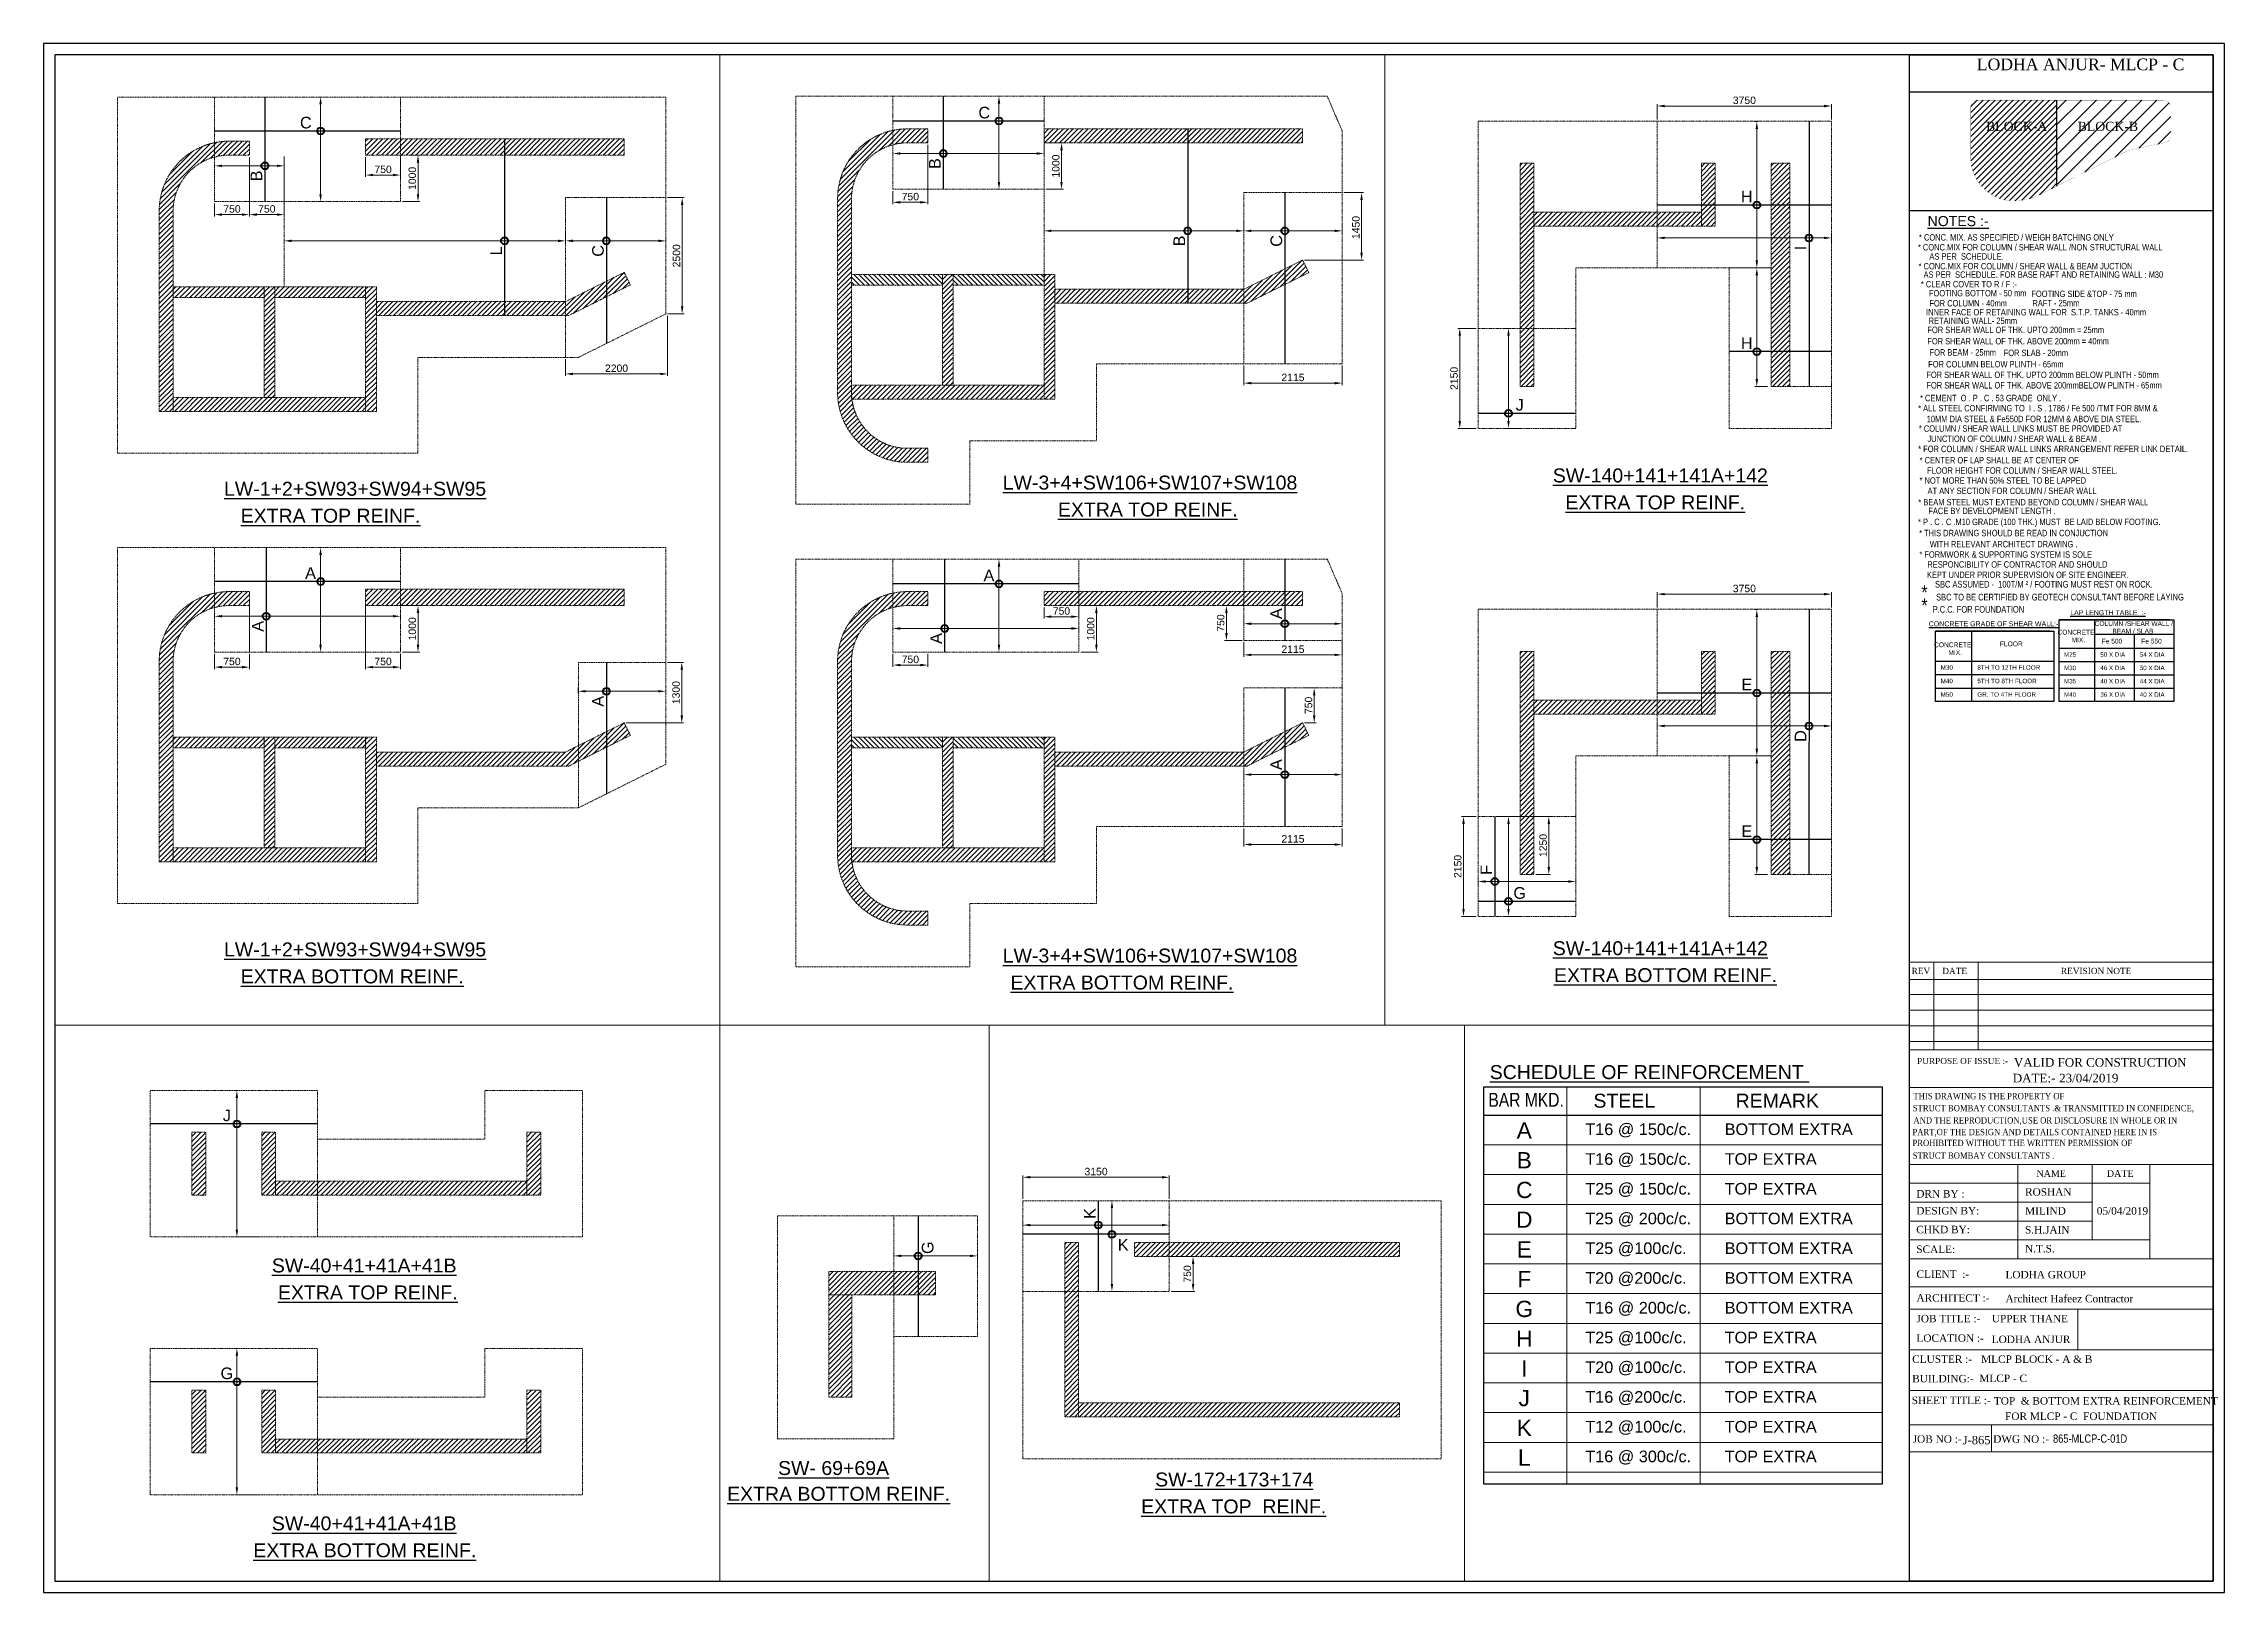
# Model space of a CAD drawing. Header units: millimetres. Extents: x 99112 to 332273, y 431815 to 552227.
# Drawn here: x 255037 to 301939, y 431815 to 465118 of the extents above; entities that cross this region are included whole.
import ezdxf
from ezdxf.enums import TextEntityAlignment as Align

# ---------------------------------------------------------------- set-up
doc = ezdxf.new("R2010")
doc.units = ezdxf.units.MM
doc.header["$LTSCALE"] = 100
doc.header["$MEASUREMENT"] = 0
doc.linetypes.add('HIDDEN', pattern=[0.375, 0.25, -0.125])
for name, color, linetype, lineweight in [('COL HATCH', 67, 'Continuous', 25), ('COLUMN', 84, 'Continuous', 30), ('D-sheet', 42, 'Continuous', 13), ('DIM', 8, 'Continuous', 13), ('FOOTING', 12, 'HIDDEN', 20), ('LINE- 1', 7, 'Continuous', 25), ('LINE- 2', 35, 'Continuous', 13), ('MAIN TEXT', 6, 'Continuous', 30), ('SBC-BREINF', 4, 'Continuous', 30), ('SBC-BREINF MARK', 2, 'Continuous', 13), ('SBC-BREINFCIR', 3, 'Continuous', 50)]:
    doc.layers.add(name, color=color, linetype=linetype, lineweight=lineweight)
for name, color, linetype in [('Col. sch.', 4, 'Continuous'), ('SBC-TREINF TXT', 7, 'Continuous'), ('SHEET', 7, 'Continuous')]:
    doc.layers.add(name, color=color, linetype=linetype)
doc.styles.add('ARIAL', font='arial.ttf')
doc.styles.add('STYLE3', font='times.ttf', dxfattribs={"width": 0.8, "height": 12})
doc.dimstyles.new('100 EX', dxfattribs={"dimscale": 80, "dimtxt": 2, "dimasz": 2, "dimexe": 0.5, "dimexo": 0.5, "dimgap": 0.5, "dimtad": 1, "dimdec": 0, "dimzin": 3, "dimdsep": 46, "dimtxsty": 'ARIAL', "dimcen": 0, "dimdle": 1, "dimclrd": 256, "dimclre": 256, "dimclrt": 4, "dimadec": 0, "dimazin": 0, "dimtfac": 1, "dimtdec": 0, "dimtmove": 0, "dimatfit": 3, "dimfxl": 0, "dimtolj": 1, "dimtzin": 0, "dimlwd": -1, "dimlwe": -1, "dimarcsym": 0})
pattern_1 = [(45, (-156169.076, -49864.32), (-53.033009, 53.033009), [])]
pattern_2 = [(45, (-156169.076, -40178.644), (-53.033009, 53.033009), [])]
pattern_3 = [(45, (-154165.29, -52486.89), (-53.033009, 53.033009), [])]
pattern_4 = [(45, (-154165.29, -41992.39), (-53.033009, 53.033009), [])]
pattern_5 = [(45, (-203008.83, -68015.34), (-53.0330086, 53.0330086), [])]
pattern_6 = [(45, (-197046.94, -62961.11), (-53.0330086, 53.0330086), [])]
pattern_7 = [(45, (65343.99, 468476.85), (-53.033009, 53.033009), [])]
pattern_8 = [(135, (127951.386, -32244.32), (-53.033009, -53.033009), [])]
pattern_9 = [(45, (65343.99, 478427.46), (-53.033009, 53.033009), [])]
pattern_10 = [(135, (127951.386, -22293.71), (-53.033009, -53.033009), [])]
pattern_11 = [(45, (-203008.83, -62470.29), (-53.0330086, 53.0330086), [])]

msp = doc.modelspace()

# ---------------------------------------------------------------- texts
at = {"layer": 'Col. sch.', "style": 'ARIAL'}
for s, p in [('A', (286881.4, 441747.6, 0)), ('B', (286881.4, 441108, 0)), ('C', (286881.4, 440468.4, 0)), ('D', (286881.4, 439828.8, 0)), ('E', (286881.4, 439189.3, 0)), ('F', (286881.4, 438549.7, 0)), ('G', (286881.4, 437910.1, 0)), ('H', (286881.4, 437270.5, 0)), ('I', (286881.4, 436630.9, 0)), ('J', (286881.4, 435991.3, 0)), ('K', (286881.4, 435351.7, 0)), ('L', (286881.4, 434712.1, 0))]:
    msp.add_text(s, height=350, dxfattribs=at).set_placement(p, align=Align.MIDDLE)
for s, p in [('T16 @ 150c/c.', (288194, 441648.3, 0)), ('BOTTOM EXTRA', (291191, 441648.3, 0)), ('T16 @ 150c/c.', (288194, 441008.7, 0)), ('TOP EXTRA', (291191, 441008.7, 0)), ('T25 @ 150c/c.', (288194, 440369.1, 0)), ('TOP EXTRA', (291191, 440369.1, 0)), ('T25 @ 200c/c.', (288194, 439729.5, 0)), ('BOTTOM EXTRA', (291191, 439729.5, 0)), ('T25 @100c/c.', (288194, 439090, 0)), ('BOTTOM EXTRA', (291191, 439090, 0)), ('T20 @200c/c.', (288194, 438450.4, 0)), ('BOTTOM EXTRA', (291191, 438450.4, 0)), ('T16 @ 200c/c.', (288194, 437810.8, 0)), ('BOTTOM EXTRA', (291191, 437810.8, 0)), ('T25 @100c/c.', (288194, 437171.2, 0)), ('TOP EXTRA', (291191, 437171.2, 0)), ('T20 @100c/c.', (288194, 436531.6, 0)), ('TOP EXTRA', (291191, 436531.6, 0)), ('T16 @200c/c.', (288194, 435892, 0)), ('TOP EXTRA', (291191, 435892, 0)), ('T12 @100c/c.', (288194, 435252.4, 0)), ('TOP EXTRA', (291191, 435252.4, 0)), ('T16 @ 300c/c.', (288194, 434612.8, 0)), ('TOP EXTRA', (291191, 434612.8, 0))]:
    msp.add_text(s, height=250, dxfattribs=at).set_placement(p)
at = {"layer": 'MAIN TEXT', "style": 'ARIAL'}
for s, p in [('%%uSW-140+141+141A+142', (287495, 455682.1, 0)), ('%%uLW-1+2+SW93+SW94+SW95', (258917.1, 455395.8, 0)), ('%%uLW-3+4+SW106+SW107+SW108', (275664.9, 455528.8, 0)), ('%%uEXTRA TOP REINF.', (259275.4, 454816.5, 0)), ('%%uEXTRA TOP REINF.', (276851.6, 454949.4, 0)), ('%%uEXTRA TOP REINF.', (287765.2, 455102.8, 0)), ('%%uLW-1+2+SW93+SW94+SW95', (258917.1, 445489.6, 0)), ('%%uLW-3+4+SW106+SW107+SW108', (275664.9, 445357.6, 0)), ('%%uSW-140+141+141A+142', (287495, 445516.4, 0)), ('%%uEXTRA BOTTOM REINF.', (259275.4, 444910.3, 0)), ('%%uEXTRA BOTTOM REINF.', (287520.2, 444937, 0)), ('%%uEXTRA BOTTOM REINF.', (275830.2, 444778.3, 0)), ('%%USCHEDULE OF REINFORCEMENT ', (286138.8, 442851.7, 0)), ('%%uSW-40+41+41A+41B', (259946.2, 438693.8, 0)), ('%%uEXTRA TOP REINF.', (260077.4, 438114.4, 0)), ('%%USW- 69+69A', (270832.7, 434338.6, 0)), ('%%uSW-172+173+174', (278942.6, 434092, 0)), ('%%UEXTRA BOTTOM REINF.', (269736.8, 433784.2, 0)), ('%%uSW-40+41+41A+41B', (259946.2, 433148.7, 0)), ('%%uEXTRA TOP  REINF.', (278641.7, 433512.6, 0)), ('%%uEXTRA BOTTOM REINF.', (259547.5, 432569.4, 0))]:
    msp.add_text(s, height=300, dxfattribs=at).set_placement(p)
at = {"layer": 'MAIN TEXT', "style": 'ARIAL', "width": 0.8}
msp.add_text('BAR MKD.', height=300, dxfattribs=at).set_placement((286920.5, 442406, 0), align=Align.MIDDLE)
at = {"layer": 'MAIN TEXT', "style": 'ARIAL'}
for s, p in [('STEEL', (289032.6, 442387.9, 0)), ('REMARK', (292322.7, 442387.9, 0))]:
    msp.add_text(s, height=300, dxfattribs=at).set_placement(p, align=Align.MIDDLE)
at = {"layer": 'SBC-TREINF TXT', "style": 'ARIAL'}
for s, p in [('C', (260676.8, 463419.5, 0)), ('C', (275267, 463634.4, 0)), ('H', (291666.9, 461829.2, 0)), ('H', (291666.9, 458678.9, 0)), ('J', (286783, 457349.2, 0)), ('A', (260778, 453733.8, 0)), ('A', (275368.2, 453683.8, 0)), ('E', (291666.9, 451334.7, 0)), ('E', (291666.9, 448184.4, 0)), ('G', (286783, 446854.7, 0)), ('J', (258977.9, 442070, 0)), ('K', (278254.2, 439289.8, 0)), ('G', (258977.9, 436525, 0))]:
    msp.add_text(s, height=250, dxfattribs=at).set_placement(p, align=Align.MIDDLE)
for s, p in [('B', (274203.4, 462539.3, 0)), ('B', (259613.1, 462274.4, 0)), ('L', (264767.7, 460661.2, 0)), ('C', (266959, 460661.2, 0)), ('B', (279461.8, 460876.1, 0)), ('C', (281549.2, 460876.1, 0)), ('I', (292822.5, 460724.4, 0)), ('A', (259641.3, 452588.7, 0)), ('A', (281544.2, 452859.2, -389.1)), ('A', (274231.5, 452326, 0)), ('A', (266959, 450975.5, 0)), ('D', (292822.5, 450229.9, 0)), ('A', (281544.2, 449614.3, -389.1)), ('F', (286065.7, 447349.6, 0)), ('K', (277536.9, 439961, 0)), ('G', (274049.2, 439226.7, 0))]:
    msp.add_text(s, height=250, rotation=90, dxfattribs=at).set_placement(p, align=Align.MIDDLE)
at = {"layer": 'SHEET', "color": 2, "style": 'STYLE3'}
for s, height, p in [('LODHA ANJUR- MLCP - C', 250.94, (296614.6, 464797.2)), ('BLOCK-A', 196.02, (296812.6, 463436.4)), ('BLOCK-B', 196.02, (298783.2, 463436.4))]:
    msp.add_text(s, height=height, dxfattribs=at).set_placement(p, align=Align.TOP_LEFT)
at = {"layer": 'SHEET', "style": 'STYLE3'}
for s, height, p in [('REV', 132.24, (295212, 445112.2, 0)), ('DATE', 132.24, (295871.1, 445112.2, 0)), ('REVISION NOTE', 132.235, (298422.6, 445112.2, 0)), ('PURPOSE OF ISSUE :-', 132.235, (295328.6, 443175.6, 0)), ('NAME', 142.71, (297896.6, 440749.9)), ('DATE', 142.71, (299410.7, 440749.9)), ('DRN BY :', 160.55, (295312.9, 440305.7)), ('DESIGN BY:', 160.55, (295312.9, 439941.5)), ('CHKD BY:', 160.55, (295312.9, 439536.7)), ('SCALE:', 160.55, (295312.9, 439112.9)), ('CLIENT  :-', 160.55, (295316.8, 438577.3)), ('ARCHITECT :-', 160.549, (295316.8, 438066.1)), ('JOB TITLE :-', 160.549, (295316.8, 437621.8, 0)), ('LOCATION :-', 160.549, (295316.8, 437202.6, 0)), ('CLUSTER :-', 160.55, (295224.8, 436750, 0)), ('BUILDING:-', 160.55, (295224.8, 436330.8, 0)), ('SHEET TITLE :-', 160.549, (295214.6, 435863.4, 0)), ('JOB NO :-', 160.55, (295235.6, 435032.3, 0)), ('DWG NO :-', 160.55, (296966.8, 435032.3))]:
    msp.add_text(s, height=height, dxfattribs=at).set_placement(p)
at = {"layer": 'SHEET', "color": 6, "style": 'STYLE3'}
for s, height, p in [('VALID FOR CONSTRUCTION', 185.129, (297411.4, 443119.1)), ('DATE:- ', 185.13, (297387.1, 442780.9)), ('23/04/2019', 185.13, (298384.9, 442780.9))]:
    msp.add_text(s, height=height, dxfattribs=at).set_placement(p)
at = {"layer": 'SHEET', "color": 4}
for s, height, style, width, p in [('STRUCT BOMBAY CONSULTANTS .& TRANSMITTED IN CONFIDENCE,', 136.158, 'STYLE3', 0.9, (295237.8, 442159.6, 0)), ('THIS DRAWING IS THE PROPERTY OF ', 136.158, 'STYLE3', 0.9, (295251.3, 442418.6, 0)), ('AND THE REPRODUCTION,USE OR DISCLOSURE IN WHOLE OR IN', 136.158, 'STYLE3', 0.9, (295251.3, 441896.6, 0)), ('PART,OF THE DESIGN AND DETAILS CONTAINED HERE IN IS', 136.158, 'STYLE3', 0.9, (295231, 441645.6, 0)), ('PROHIBITED WITHOUT THE WRITTEN PERMISSION OF', 136.158, 'STYLE3', 0.9, (295231, 441410.7, 0)), ('STRUCT BOMBAY CONSULTANTS .', 136.158, 'STYLE3', 0.9, (295237.8, 441139.9, 0)), ('865-MLCP-C-01D', 178.388, 'ARIAL', 0.8, (298253.3, 435032.3))]:
    msp.add_text(s, height=height, dxfattribs=dict(at, style=style, width=width)).set_placement(p)
at = {"layer": 'SHEET', "color": 4, "style": 'STYLE3'}
for s, height, p in [('ROSHAN', 160.55, (297652.2, 440345.6)), ('MILIND', 160.55, (297653, 439937.2)), ('05/04/2019', 160.55, (299194.2, 439937.2)), ('S.H.JAIN', 160.55, (297650.4, 439530.8)), ('N.T.S.', 160.55, (297650.4, 439124.4)), ('LODHA GROUP', 160.549, (297231.2, 438566.4, 0)), ('Architect Hafeez Contractor', 160.549, (297231.2, 438051.7)), ('UPPER THANE', 160.549, (296937.7, 437621.8)), ('LODHA ANJUR', 160.549, (296935.4, 437175.8)), ('MLCP BLOCK - A & B', 160.549, (296707.4, 436750, 0)), ('MLCP - C', 160.55, (296669.8, 436336.9, 0)), ('TOP  & BOTTOM EXTRA REINFORCEMENT', 160.549, (296981.1, 435853, 0)), ('FOR MLCP - C  FOUNDATION ', 160.549, (297222.7, 435523.1, 0)), ('J-865', 178.39, (296310.8, 435000.3, 0))]:
    msp.add_text(s, height=height, dxfattribs=at).set_placement(p)

# ---------------------------------------------------------------- blocks, each defined once
blk = doc.blocks.new('*D749')
at = {"layer": 'SBC-BREINF MARK', "transparency": 16777216}
for p, q in [((261021, 454284), (260954, 454284)), ((260994, 454124), (260994, 452194)), ((261021, 452034), (260954, 452034))]:
    blk.add_line(p, q, dxfattribs=at)
for points in [[(261021, 454124), (260967, 454124), (260994, 454284)], [(260967, 452194), (261021, 452194), (260994, 452034)]]:
    blk.add_solid(points, dxfattribs=at)
at = {"layer": 'SBC-BREINF MARK', "color": 4, "transparency": 16777216, "insert": (260874, 453159), "char_height": 160, "attachment_point": 5, "rotation": 90, "style": 'ARIAL'}
blk.add_mtext('\\A1;  ', dxfattribs=at)
blk = doc.blocks.new('*D750')
at = {"layer": 'DIM', "transparency": 16777216}
for p, q in [((261963, 451994), (261963, 451670)), ((262123, 451710), (262553, 451710)), ((262713, 451994), (262713, 451670))]:
    blk.add_line(p, q, dxfattribs=at)
for points in [[(262123, 451737), (262123, 451684), (261963, 451710)], [(262553, 451684), (262553, 451737), (262713, 451710)]]:
    blk.add_solid(points, dxfattribs=at)
at = {"layer": 'DIM', "color": 4, "transparency": 16777216, "insert": (262338, 451832), "char_height": 160, "attachment_point": 5, "style": 'ARIAL'}
blk.add_mtext('\\A1;750', dxfattribs=at)
blk = doc.blocks.new('*D751')
at = {"layer": 'DIM', "transparency": 16777216}
for p, q in [((258713, 451994), (258713, 451670)), ((259303, 451710), (258873, 451710)), ((259463, 451994), (259463, 451670))]:
    blk.add_line(p, q, dxfattribs=at)
for points in [[(258873, 451737), (258873, 451684), (258713, 451710)], [(259303, 451684), (259303, 451737), (259463, 451710)]]:
    blk.add_solid(points, dxfattribs=at)
at = {"layer": 'DIM', "color": 4, "transparency": 16777216, "insert": (259088, 451832), "char_height": 160, "attachment_point": 5, "style": 'ARIAL'}
blk.add_mtext('\\A1;750', dxfattribs=at)
blk = doc.blocks.new('*D752')
at = {"layer": 'DIM', "transparency": 16777216}
for p, q in [((262753, 453034), (263129, 453034)), ((263089, 452874), (263089, 452194)), ((262753, 452034), (263129, 452034))]:
    blk.add_line(p, q, dxfattribs=at)
for points in [[(263116, 452874), (263062, 452874), (263089, 453034)], [(263062, 452194), (263116, 452194), (263089, 452034)]]:
    blk.add_solid(points, dxfattribs=at)
at = {"layer": 'DIM', "color": 4, "transparency": 16777216, "insert": (262967, 452534), "char_height": 160, "attachment_point": 5, "rotation": 90, "style": 'ARIAL'}
blk.add_mtext('\\A1;1000', dxfattribs=at)
blk = doc.blocks.new('*D753')
at = {"layer": 'SBC-BREINF MARK', "transparency": 16777216}
for p, q in [((258713, 452832), (258713, 452765)), ((258873, 452805), (262553, 452805)), ((262713, 452854), (262713, 452765))]:
    blk.add_line(p, q, dxfattribs=at)
for points in [[(258873, 452831), (258873, 452778), (258713, 452805)], [(262553, 452778), (262553, 452831), (262713, 452805)]]:
    blk.add_solid(points, dxfattribs=at)
at = {"layer": 'SBC-BREINF MARK', "color": 4, "transparency": 16777216, "insert": (260713, 452925), "char_height": 160, "attachment_point": 5, "style": 'ARIAL'}
blk.add_mtext('\\A1;  ', dxfattribs=at)
blk = doc.blocks.new('*D754')
at = {"layer": 'SBC-BREINF MARK', "transparency": 16777216}
for p, q in [((266537, 451271), (266537, 451151)), ((268418, 451241), (268418, 451151)), ((266697, 451191), (268258, 451191))]:
    blk.add_line(p, q, dxfattribs=at)
for points in [[(266697, 451218), (266697, 451165), (266537, 451191)], [(268258, 451165), (268258, 451218), (268418, 451191)]]:
    blk.add_solid(points, dxfattribs=at)
at = {"layer": 'SBC-BREINF MARK', "color": 4, "transparency": 16777216, "insert": (267478, 451311), "char_height": 160, "attachment_point": 5, "style": 'ARIAL'}
blk.add_mtext('\\A1;  ', dxfattribs=at)
blk = doc.blocks.new('*D755')
at = {"layer": 'DIM', "transparency": 16777216}
for p, q in [((268458, 451813), (268802, 451813)), ((268762, 450673), (268762, 451653)), ((267563, 450513), (268802, 450513))]:
    blk.add_line(p, q, dxfattribs=at)
for points in [[(268789, 451653), (268735, 451653), (268762, 451813)], [(268735, 450673), (268789, 450673), (268762, 450513)]]:
    blk.add_solid(points, dxfattribs=at)
at = {"layer": 'DIM', "color": 4, "transparency": 16777216, "insert": (268640, 451163), "char_height": 160, "attachment_point": 5, "rotation": 90, "style": 'ARIAL'}
blk.add_mtext('\\A1;1300', dxfattribs=at)
blk = doc.blocks.new('*D756')
at = {"layer": 'SBC-BREINF MARK', "transparency": 16777216}
for p, q in [((266260, 460957), (266260, 460837)), ((266420, 460877), (268258, 460877)), ((268418, 460926), (268418, 460837))]:
    blk.add_line(p, q, dxfattribs=at)
for points in [[(266420, 460904), (266420, 460850), (266260, 460877)], [(268258, 460850), (268258, 460904), (268418, 460877)]]:
    blk.add_solid(points, dxfattribs=at)
at = {"layer": 'SBC-BREINF MARK', "color": 4, "transparency": 16777216, "insert": (267339, 460997), "char_height": 160, "attachment_point": 5, "style": 'ARIAL'}
blk.add_mtext('\\A1;  ', dxfattribs=at)
blk = doc.blocks.new('*D757')
at = {"layer": 'DIM', "transparency": 16777216}
for p, q in [((268458, 461807), (268810, 461807)), ((268770, 459466), (268770, 461647)), ((268458, 459306), (268810, 459306))]:
    blk.add_line(p, q, dxfattribs=at)
for points in [[(268797, 461647), (268744, 461647), (268770, 461807)], [(268744, 459466), (268797, 459466), (268770, 459306)]]:
    blk.add_solid(points, dxfattribs=at)
at = {"layer": 'DIM', "color": 4, "transparency": 16777216, "insert": (268649, 460556), "char_height": 160, "attachment_point": 5, "rotation": 90, "style": 'ARIAL'}
blk.add_mtext('\\A1;2500', dxfattribs=at)
blk = doc.blocks.new('*D758')
at = {"layer": 'SBC-BREINF MARK', "transparency": 16777216}
for p, q in [((289740, 450526), (289740, 450406)), ((289900, 450446), (293330, 450446)), ((293490, 450495), (293490, 450406))]:
    blk.add_line(p, q, dxfattribs=at)
for points in [[(289900, 450472), (289900, 450419), (289740, 450446)], [(293330, 450419), (293330, 450472), (293490, 450446)]]:
    blk.add_solid(points, dxfattribs=at)
at = {"layer": 'SBC-BREINF MARK', "color": 4, "transparency": 16777216, "insert": (291615, 450566), "char_height": 160, "attachment_point": 5, "style": 'ARIAL'}
blk.add_mtext('\\A1;  ', dxfattribs=at)
blk = doc.blocks.new('*D759')
at = {"layer": 'SBC-BREINF MARK', "transparency": 16777216}
for p, q in [((285890, 447181), (285890, 447061)), ((286050, 447101), (287830, 447101)), ((287990, 447150), (287990, 447061))]:
    blk.add_line(p, q, dxfattribs=at)
for points in [[(286050, 447127), (286050, 447074), (285890, 447101)], [(287830, 447074), (287830, 447127), (287990, 447101)]]:
    blk.add_solid(points, dxfattribs=at)
at = {"layer": 'SBC-BREINF MARK', "color": 4, "transparency": 16777216, "insert": (286940, 447221), "char_height": 160, "attachment_point": 5, "style": 'ARIAL'}
blk.add_mtext('\\A1;  ', dxfattribs=at)
blk = doc.blocks.new('*D760')
at = {"layer": 'DIM', "transparency": 16777216}
for p, q in [((286288, 448500), (287449, 448500)), ((287409, 447410), (287409, 448340)), ((287130, 447250), (287449, 447250))]:
    blk.add_line(p, q, dxfattribs=at)
for points in [[(287436, 448340), (287382, 448340), (287409, 448500)], [(287382, 447410), (287436, 447410), (287409, 447250)]]:
    blk.add_solid(points, dxfattribs=at)
at = {"layer": 'DIM', "color": 4, "transparency": 16777216, "insert": (287287, 447875), "char_height": 160, "attachment_point": 5, "rotation": 90, "style": 'ARIAL'}
blk.add_mtext('\\A1;1250', dxfattribs=at)
blk = doc.blocks.new('*D761')
at = {"layer": 'SBC-BREINF MARK', "transparency": 16777216}
for p, q in [((291911, 452951), (291843, 452951)), ((291883, 452791), (291883, 449960)), ((292109, 449800), (291843, 449800))]:
    blk.add_line(p, q, dxfattribs=at)
for points in [[(291909, 452791), (291856, 452791), (291883, 452951)], [(291856, 449960), (291909, 449960), (291883, 449800)]]:
    blk.add_solid(points, dxfattribs=at)
at = {"layer": 'SBC-BREINF MARK', "color": 4, "transparency": 16777216, "insert": (291763, 451375), "char_height": 160, "attachment_point": 5, "rotation": 90, "style": 'ARIAL'}
blk.add_mtext('\\A1;  ', dxfattribs=at)
blk = doc.blocks.new('*D762')
at = {"layer": 'SBC-BREINF MARK', "transparency": 16777216}
for p, q in [((291911, 449800), (291843, 449800)), ((291883, 449640), (291883, 447410)), ((292109, 447250), (291843, 447250))]:
    blk.add_line(p, q, dxfattribs=at)
for points in [[(291909, 449640), (291856, 449640), (291883, 449800)], [(291856, 447410), (291909, 447410), (291883, 447250)]]:
    blk.add_solid(points, dxfattribs=at)
at = {"layer": 'SBC-BREINF MARK', "color": 4, "transparency": 16777216, "insert": (291763, 448525), "char_height": 160, "attachment_point": 5, "rotation": 90, "style": 'ARIAL'}
blk.add_mtext('\\A1;  ', dxfattribs=at)
blk = doc.blocks.new('*D763')
at = {"layer": 'SBC-BREINF MARK', "transparency": 16777216}
for p, q in [((286571, 448500), (286502, 448500)), ((286542, 448340), (286542, 446510)), ((286768, 446350), (286502, 446350))]:
    blk.add_line(p, q, dxfattribs=at)
for points in [[(286569, 448340), (286516, 448340), (286542, 448500)], [(286516, 446510), (286569, 446510), (286542, 446350)]]:
    blk.add_solid(points, dxfattribs=at)
at = {"layer": 'SBC-BREINF MARK', "color": 4, "transparency": 16777216, "insert": (286422, 447425), "char_height": 160, "attachment_point": 5, "rotation": 90, "style": 'ARIAL'}
blk.add_mtext('\\A1;  ', dxfattribs=at)
blk = doc.blocks.new('*D764')
at = {"layer": 'SBC-BREINF MARK', "transparency": 16777216}
for p, q in [((289740, 461020), (289740, 460900)), ((289900, 460940), (293330, 460940)), ((293490, 460990), (293490, 460900))]:
    blk.add_line(p, q, dxfattribs=at)
for points in [[(289900, 460967), (289900, 460914), (289740, 460940)], [(293330, 460914), (293330, 460967), (293490, 460940)]]:
    blk.add_solid(points, dxfattribs=at)
at = {"layer": 'SBC-BREINF MARK', "color": 4, "transparency": 16777216, "insert": (291615, 461060), "char_height": 160, "attachment_point": 5, "style": 'ARIAL'}
blk.add_mtext('\\A1;  ', dxfattribs=at)
blk = doc.blocks.new('*D765')
at = {"layer": 'SBC-BREINF MARK', "transparency": 16777216}
for p, q in [((291911, 463445), (291843, 463445)), ((291883, 463285), (291883, 460455)), ((292109, 460295), (291843, 460295))]:
    blk.add_line(p, q, dxfattribs=at)
for points in [[(291909, 463285), (291856, 463285), (291883, 463445)], [(291856, 460455), (291909, 460455), (291883, 460295)]]:
    blk.add_solid(points, dxfattribs=at)
at = {"layer": 'SBC-BREINF MARK', "color": 4, "transparency": 16777216, "insert": (291763, 461870), "char_height": 160, "attachment_point": 5, "rotation": 90, "style": 'ARIAL'}
blk.add_mtext('\\A1;  ', dxfattribs=at)
blk = doc.blocks.new('*D766')
at = {"layer": 'SBC-BREINF MARK', "transparency": 16777216}
for p, q in [((291911, 460295), (291843, 460295)), ((291883, 460135), (291883, 457905)), ((292109, 457745), (291843, 457745))]:
    blk.add_line(p, q, dxfattribs=at)
for points in [[(291909, 460135), (291856, 460135), (291883, 460295)], [(291856, 457905), (291909, 457905), (291883, 457745)]]:
    blk.add_solid(points, dxfattribs=at)
at = {"layer": 'SBC-BREINF MARK', "color": 4, "transparency": 16777216, "insert": (291763, 459020), "char_height": 160, "attachment_point": 5, "rotation": 90, "style": 'ARIAL'}
blk.add_mtext('\\A1;  ', dxfattribs=at)
blk = doc.blocks.new('*D767')
at = {"layer": 'SBC-BREINF MARK', "transparency": 16777216}
for p, q in [((286571, 458995), (286502, 458995)), ((286542, 458835), (286542, 457005)), ((286768, 456845), (286502, 456845))]:
    blk.add_line(p, q, dxfattribs=at)
for points in [[(286569, 458835), (286516, 458835), (286542, 458995)], [(286516, 457005), (286569, 457005), (286542, 456845)]]:
    blk.add_solid(points, dxfattribs=at)
at = {"layer": 'SBC-BREINF MARK', "color": 4, "transparency": 16777216, "insert": (286422, 457920), "char_height": 160, "attachment_point": 5, "rotation": 90, "style": 'ARIAL'}
blk.add_mtext('\\A1;  ', dxfattribs=at)
blk = doc.blocks.new('*D768')
at = {"layer": 'DIM', "transparency": 16777216}
for p, q in [((285850, 458995), (285454, 458995)), ((285494, 457005), (285494, 458835)), ((285850, 456845), (285454, 456845))]:
    blk.add_line(p, q, dxfattribs=at)
for points in [[(285521, 458835), (285467, 458835), (285494, 458995)], [(285467, 457005), (285521, 457005), (285494, 456845)]]:
    blk.add_solid(points, dxfattribs=at)
at = {"layer": 'DIM', "color": 4, "transparency": 16777216, "insert": (285372, 457920), "char_height": 160, "attachment_point": 5, "rotation": 90, "style": 'ARIAL'}
blk.add_mtext('\\A1;2150', dxfattribs=at)
blk = doc.blocks.new('*D769')
at = {"layer": 'DIM', "transparency": 16777216}
for p, q in [((285850, 448500), (285534, 448500)), ((285574, 446510), (285574, 448340)), ((285850, 446350), (285534, 446350))]:
    blk.add_line(p, q, dxfattribs=at)
for points in [[(285601, 448340), (285547, 448340), (285574, 448500)], [(285547, 446510), (285601, 446510), (285574, 446350)]]:
    blk.add_solid(points, dxfattribs=at)
at = {"layer": 'DIM', "color": 4, "transparency": 16777216, "insert": (285452, 447425), "char_height": 160, "attachment_point": 5, "rotation": 90, "style": 'ARIAL'}
blk.add_mtext('\\A1;2150', dxfattribs=at)
blk = doc.blocks.new('*D770')
at = {"layer": 'DIM', "transparency": 16777216}
for p, q in [((289740, 452994), (289740, 453320)), ((289900, 453280), (293330, 453280)), ((293490, 452994), (293490, 453320))]:
    blk.add_line(p, q, dxfattribs=at)
for points in [[(289900, 453306), (289900, 453253), (289740, 453280)], [(293330, 453253), (293330, 453306), (293490, 453280)]]:
    blk.add_solid(points, dxfattribs=at)
at = {"layer": 'DIM', "color": 4, "transparency": 16777216, "insert": (291615, 453401), "char_height": 160, "attachment_point": 5, "style": 'ARIAL'}
blk.add_mtext('\\A1;3750', dxfattribs=at)
blk = doc.blocks.new('*D771')
at = {"layer": 'DIM', "transparency": 16777216}
for p, q in [((289740, 463489), (289740, 463816)), ((289900, 463776), (293330, 463776)), ((293490, 463489), (293490, 463816))]:
    blk.add_line(p, q, dxfattribs=at)
for points in [[(289900, 463803), (289900, 463749), (289740, 463776)], [(293330, 463749), (293330, 463803), (293490, 463776)]]:
    blk.add_solid(points, dxfattribs=at)
at = {"layer": 'DIM', "color": 4, "transparency": 16777216, "insert": (291615, 463898), "char_height": 160, "attachment_point": 5, "style": 'ARIAL'}
blk.add_mtext('\\A1;3750', dxfattribs=at)
blk = doc.blocks.new('*D772')
at = {"layer": 'SBC-BREINF MARK', "transparency": 16777216}
for p, q in [((259222, 437062), (259154, 437062)), ((259194, 436902), (259194, 434072)), ((259688, 433912), (259154, 433912))]:
    blk.add_line(p, q, dxfattribs=at)
for points in [[(259220, 436902), (259167, 436902), (259194, 437062)], [(259167, 434072), (259220, 434072), (259194, 433912)]]:
    blk.add_solid(points, dxfattribs=at)
at = {"layer": 'SBC-BREINF MARK', "color": 4, "transparency": 16777216, "insert": (259074, 435487), "char_height": 160, "attachment_point": 5, "rotation": 90, "style": 'ARIAL'}
blk.add_mtext('\\A1;  ', dxfattribs=at)
blk = doc.blocks.new('*D774')
at = {"layer": 'SBC-BREINF MARK', "transparency": 16777216}
for p, q in [((276097, 439792), (276097, 439672)), ((276257, 439712), (279087, 439712)), ((279247, 439762), (279247, 439672))]:
    blk.add_line(p, q, dxfattribs=at)
for points in [[(276257, 439739), (276257, 439686), (276097, 439712)], [(279087, 439686), (279087, 439739), (279247, 439712)]]:
    blk.add_solid(points, dxfattribs=at)
at = {"layer": 'SBC-BREINF MARK', "color": 4, "transparency": 16777216, "insert": (277672, 439832), "char_height": 160, "attachment_point": 5, "style": 'ARIAL'}
blk.add_mtext('\\A1;  ', dxfattribs=at)
blk = doc.blocks.new('*D773')
at = {"layer": 'SBC-BREINF MARK', "transparency": 16777216}
for p, q in [((278042, 440237), (277974, 440237)), ((278014, 440077), (278014, 438447)), ((278239, 438287), (277974, 438287))]:
    blk.add_line(p, q, dxfattribs=at)
for points in [[(278040, 440077), (277987, 440077), (278014, 440237)], [(277987, 438447), (278040, 438447), (278014, 438287)]]:
    blk.add_solid(points, dxfattribs=at)
at = {"layer": 'SBC-BREINF MARK', "color": 4, "transparency": 16777216, "insert": (277893, 439262), "char_height": 160, "attachment_point": 5, "rotation": 90, "style": 'ARIAL'}
blk.add_mtext('\\A1;  ', dxfattribs=at)
blk = doc.blocks.new('*D780')
at = {"layer": 'SBC-BREINF MARK', "transparency": 16777216}
for p, q in [((273322, 439130), (273322, 439010)), ((273482, 439050), (274962, 439050)), ((275122, 439100), (275122, 439010))]:
    blk.add_line(p, q, dxfattribs=at)
for points in [[(273482, 439077), (273482, 439024), (273322, 439050)], [(274962, 439024), (274962, 439077), (275122, 439050)]]:
    blk.add_solid(points, dxfattribs=at)
at = {"layer": 'SBC-BREINF MARK', "color": 4, "transparency": 16777216, "insert": (274222, 439170), "char_height": 160, "attachment_point": 5, "style": 'ARIAL'}
blk.add_mtext('\\A1;  ', dxfattribs=at)
blk = doc.blocks.new('*D793')
at = {"layer": 'SBC-BREINF MARK', "transparency": 16777216}
for p, q in [((261021, 463970), (260954, 463970)), ((260994, 463810), (260994, 461880)), ((261021, 461720), (260954, 461720))]:
    blk.add_line(p, q, dxfattribs=at)
for points in [[(261021, 463810), (260967, 463810), (260994, 463970)], [(260967, 461880), (261021, 461880), (260994, 461720)]]:
    blk.add_solid(points, dxfattribs=at)
at = {"layer": 'SBC-BREINF MARK', "color": 4, "transparency": 16777216, "insert": (260874, 462845), "char_height": 160, "attachment_point": 5, "rotation": 90, "style": 'ARIAL'}
blk.add_mtext('\\A1;  ', dxfattribs=at)
blk = doc.blocks.new('*D794')
at = {"layer": 'DIM', "transparency": 16777216}
for p, q in [((261963, 462680), (261963, 462252)), ((262713, 462680), (262713, 462252)), ((262123, 462292), (262553, 462292))]:
    blk.add_line(p, q, dxfattribs=at)
for points in [[(262123, 462319), (262123, 462266), (261963, 462292)], [(262553, 462266), (262553, 462319), (262713, 462292)]]:
    blk.add_solid(points, dxfattribs=at)
at = {"layer": 'DIM', "color": 4, "transparency": 16777216, "insert": (262338, 462414), "char_height": 160, "attachment_point": 5, "style": 'ARIAL'}
blk.add_mtext('\\A1;750', dxfattribs=at)
blk = doc.blocks.new('*D795')
at = {"layer": 'DIM', "transparency": 16777216}
for p, q in [((259463, 462680), (259463, 461401)), ((258713, 461680), (258713, 461401)), ((259303, 461441), (258873, 461441))]:
    blk.add_line(p, q, dxfattribs=at)
for points in [[(258873, 461468), (258873, 461415), (258713, 461441)], [(259303, 461415), (259303, 461468), (259463, 461441)]]:
    blk.add_solid(points, dxfattribs=at)
at = {"layer": 'DIM', "color": 4, "transparency": 16777216, "insert": (259088, 461563), "char_height": 160, "attachment_point": 5, "style": 'ARIAL'}
blk.add_mtext('\\A1;750', dxfattribs=at)
blk = doc.blocks.new('*D796')
at = {"layer": 'DIM', "transparency": 16777216}
for p, q in [((262950, 462720), (263129, 462720)), ((263089, 462560), (263089, 461880)), ((262753, 461720), (263129, 461720))]:
    blk.add_line(p, q, dxfattribs=at)
for points in [[(263116, 462560), (263062, 462560), (263089, 462720)], [(263062, 461880), (263116, 461880), (263089, 461720)]]:
    blk.add_solid(points, dxfattribs=at)
at = {"layer": 'DIM', "color": 4, "transparency": 16777216, "insert": (262967, 462220), "char_height": 160, "attachment_point": 5, "rotation": 90, "style": 'ARIAL'}
blk.add_mtext('\\A1;1000', dxfattribs=at)
blk = doc.blocks.new('*D797')
at = {"layer": 'SBC-BREINF MARK', "transparency": 16777216}
for p, q in [((275612, 454034), (275544, 454034)), ((275584, 453874), (275584, 452194)), ((275612, 452034), (275544, 452034))]:
    blk.add_line(p, q, dxfattribs=at)
for points in [[(275611, 453874), (275557, 453874), (275584, 454034)], [(275557, 452194), (275611, 452194), (275584, 452034)]]:
    blk.add_solid(points, dxfattribs=at)
at = {"layer": 'SBC-BREINF MARK', "color": 4, "transparency": 16777216, "insert": (275464, 453034), "char_height": 160, "attachment_point": 5, "rotation": 90, "style": 'ARIAL'}
blk.add_mtext('\\A1;  ', dxfattribs=at)
blk = doc.blocks.new('*D798')
at = {"layer": 'DIM', "transparency": 16777216}
for p, q in [((273303, 451994), (273303, 451715)), ((273893, 451755), (273463, 451755)), ((274053, 451994), (274053, 451715))]:
    blk.add_line(p, q, dxfattribs=at)
for points in [[(273463, 451781), (273463, 451728), (273303, 451755)], [(273893, 451728), (273893, 451781), (274053, 451755)]]:
    blk.add_solid(points, dxfattribs=at)
at = {"layer": 'DIM', "color": 4, "transparency": 16777216, "insert": (273678, 451876), "char_height": 160, "attachment_point": 5, "style": 'ARIAL'}
blk.add_mtext('\\A1;750', dxfattribs=at)
blk = doc.blocks.new('*D800')
at = {"layer": 'DIM', "transparency": 16777216}
for p, q in [((277343, 453034), (277719, 453034)), ((277679, 452874), (277679, 452194)), ((277343, 452034), (277719, 452034))]:
    blk.add_line(p, q, dxfattribs=at)
for points in [[(277706, 452874), (277652, 452874), (277679, 453034)], [(277652, 452194), (277706, 452194), (277679, 452034)]]:
    blk.add_solid(points, dxfattribs=at)
at = {"layer": 'DIM', "color": 4, "transparency": 16777216, "insert": (277557, 452534), "char_height": 160, "attachment_point": 5, "rotation": 90, "style": 'ARIAL'}
blk.add_mtext('\\A1;1000', dxfattribs=at)
blk = doc.blocks.new('*D799')
at = {"layer": 'SBC-BREINF MARK', "transparency": 16777216}
for p, q in [((273303, 452570), (273303, 452502)), ((273463, 452542), (277143, 452542)), ((277303, 452591), (277303, 452502))]:
    blk.add_line(p, q, dxfattribs=at)
for points in [[(273463, 452569), (273463, 452515), (273303, 452542)], [(277143, 452515), (277143, 452569), (277303, 452542)]]:
    blk.add_solid(points, dxfattribs=at)
at = {"layer": 'SBC-BREINF MARK', "color": 4, "transparency": 16777216, "insert": (275303, 452662), "char_height": 160, "attachment_point": 5, "style": 'ARIAL'}
blk.add_mtext('\\A1;  ', dxfattribs=at)
blk = doc.blocks.new('*D801')
at = {"layer": 'DIM', "transparency": 16777216}
for p, q in [((276553, 452994), (276553, 452755)), ((276713, 452795), (277143, 452795)), ((277303, 452994), (277303, 452755))]:
    blk.add_line(p, q, dxfattribs=at)
for points in [[(276713, 452822), (276713, 452769), (276553, 452795)], [(277143, 452769), (277143, 452822), (277303, 452795)]]:
    blk.add_solid(points, dxfattribs=at)
at = {"layer": 'DIM', "color": 4, "transparency": 16777216, "insert": (276928, 452917), "char_height": 160, "attachment_point": 5, "style": 'ARIAL'}
blk.add_mtext('\\A1;750', dxfattribs=at)
blk = doc.blocks.new('*D802')
at = {"layer": 'SBC-BREINF MARK', "transparency": 16777216}
for p, q in [((280851, 449479), (280851, 449359)), ((281011, 449399), (282803, 449399)), ((282963, 449449), (282963, 449359))]:
    blk.add_line(p, q, dxfattribs=at)
for points in [[(281011, 449426), (281011, 449373), (280851, 449399)], [(282803, 449373), (282803, 449426), (282963, 449399)]]:
    blk.add_solid(points, dxfattribs=at)
at = {"layer": 'SBC-BREINF MARK', "color": 4, "transparency": 16777216, "insert": (281907, 449519), "char_height": 160, "attachment_point": 5, "style": 'ARIAL'}
blk.add_mtext('\\A1;  ', dxfattribs=at)
blk = doc.blocks.new('*D803')
at = {"layer": 'SBC-BREINF MARK', "transparency": 16777216}
for p, q in [((280851, 452724), (280851, 452604)), ((281011, 452644), (282803, 452644)), ((282963, 452693), (282963, 452604))]:
    blk.add_line(p, q, dxfattribs=at)
for points in [[(281011, 452671), (281011, 452617), (280851, 452644)], [(282803, 452617), (282803, 452671), (282963, 452644)]]:
    blk.add_solid(points, dxfattribs=at)
at = {"layer": 'SBC-BREINF MARK', "color": 4, "transparency": 16777216, "insert": (281907, 452764), "char_height": 160, "attachment_point": 5, "style": 'ARIAL'}
blk.add_mtext('\\A1;  ', dxfattribs=at)
blk = doc.blocks.new('*D804')
at = {"layer": 'DIM', "transparency": 16777216}
for p, q in [((282153, 451263), (282403, 451263)), ((282363, 450673), (282363, 451103)), ((282153, 450513), (282403, 450513))]:
    blk.add_line(p, q, dxfattribs=at)
for points in [[(282390, 451103), (282337, 451103), (282363, 451263)], [(282337, 450673), (282390, 450673), (282363, 450513)]]:
    blk.add_solid(points, dxfattribs=at)
at = {"layer": 'DIM', "color": 4, "transparency": 16777216, "insert": (282242, 450888), "char_height": 160, "attachment_point": 5, "rotation": 90, "style": 'ARIAL'}
blk.add_mtext('\\A1;750', dxfattribs=at)
blk = doc.blocks.new('*D806')
at = {"layer": 'SBC-BREINF MARK', "transparency": 16777216}
for p, q in [((280851, 461172), (280851, 461052)), ((281011, 461092), (282803, 461092)), ((282963, 461141), (282963, 461052))]:
    blk.add_line(p, q, dxfattribs=at)
for points in [[(281011, 461119), (281011, 461065), (280851, 461092)], [(282803, 461065), (282803, 461119), (282963, 461092)]]:
    blk.add_solid(points, dxfattribs=at)
at = {"layer": 'SBC-BREINF MARK', "color": 4, "transparency": 16777216, "insert": (281907, 461212), "char_height": 160, "attachment_point": 5, "style": 'ARIAL'}
blk.add_mtext('\\A1;  ', dxfattribs=at)
blk = doc.blocks.new('*D805')
at = {"layer": 'SBC-BREINF MARK', "transparency": 16777216}
for p, q in [((275612, 463985), (275544, 463985)), ((275584, 463825), (275584, 462145)), ((275612, 461985), (275544, 461985))]:
    blk.add_line(p, q, dxfattribs=at)
for points in [[(275611, 463825), (275557, 463825), (275584, 463985)], [(275557, 462145), (275611, 462145), (275584, 461985)]]:
    blk.add_solid(points, dxfattribs=at)
at = {"layer": 'SBC-BREINF MARK', "color": 4, "transparency": 16777216, "insert": (275464, 462985), "char_height": 160, "attachment_point": 5, "rotation": 90, "style": 'ARIAL'}
blk.add_mtext('\\A1;  ', dxfattribs=at)
blk = doc.blocks.new('*D807')
at = {"layer": 'DIM', "transparency": 16777216}
for p, q in [((276593, 462985), (276969, 462985)), ((276929, 462825), (276929, 462145)), ((276593, 461985), (276969, 461985))]:
    blk.add_line(p, q, dxfattribs=at)
for points in [[(276956, 462825), (276902, 462825), (276929, 462985)], [(276902, 462145), (276956, 462145), (276929, 461985)]]:
    blk.add_solid(points, dxfattribs=at)
at = {"layer": 'DIM', "color": 4, "transparency": 16777216, "insert": (276807, 462485), "char_height": 160, "attachment_point": 5, "rotation": 90, "style": 'ARIAL'}
blk.add_mtext('\\A1;1000', dxfattribs=at)
blk = doc.blocks.new('*D808')
at = {"layer": 'DIM', "transparency": 16777216}
for p, q in [((283003, 461914), (283422, 461914)), ((283382, 460624), (283382, 461754)), ((282153, 460464), (283422, 460464))]:
    blk.add_line(p, q, dxfattribs=at)
for points in [[(283409, 461754), (283356, 461754), (283382, 461914)], [(283356, 460624), (283409, 460624), (283382, 460464)]]:
    blk.add_solid(points, dxfattribs=at)
at = {"layer": 'DIM', "color": 4, "transparency": 16777216, "insert": (283261, 461164), "char_height": 160, "attachment_point": 5, "rotation": 90, "style": 'ARIAL'}
blk.add_mtext('\\A1;1450', dxfattribs=at)
blk = doc.blocks.new('*D809')
at = {"layer": 'SBC-BREINF MARK', "transparency": 16777216}
for p, q in [((258713, 462518), (258713, 462450)), ((258873, 462490), (260053, 462490)), ((260213, 462692), (260213, 462450))]:
    blk.add_line(p, q, dxfattribs=at)
for points in [[(258873, 462517), (258873, 462464), (258713, 462490)], [(260053, 462464), (260053, 462517), (260213, 462490)]]:
    blk.add_solid(points, dxfattribs=at)
at = {"layer": 'SBC-BREINF MARK', "color": 4, "transparency": 16777216, "insert": (259463, 462610), "char_height": 160, "attachment_point": 5, "style": 'ARIAL'}
blk.add_mtext('\\A1;  ', dxfattribs=at)
blk = doc.blocks.new('*D810')
at = {"layer": 'DIM', "transparency": 16777216}
for p, q in [((260213, 462450), (260213, 461401)), ((259463, 461680), (259463, 461401)), ((259623, 461441), (260053, 461441))]:
    blk.add_line(p, q, dxfattribs=at)
for points in [[(259623, 461468), (259623, 461415), (259463, 461441)], [(260053, 461415), (260053, 461468), (260213, 461441)]]:
    blk.add_solid(points, dxfattribs=at)
at = {"layer": 'DIM', "color": 4, "transparency": 16777216, "insert": (259838, 461563), "char_height": 160, "attachment_point": 5, "style": 'ARIAL'}
blk.add_mtext('\\A1;750', dxfattribs=at)
blk = doc.blocks.new('*D811')
at = {"layer": 'SBC-BREINF MARK', "transparency": 16777216}
for p, q in [((266260, 461078), (266260, 460837)), ((260213, 460905), (260213, 460837)), ((260373, 460877), (266100, 460877))]:
    blk.add_line(p, q, dxfattribs=at)
for points in [[(260373, 460904), (260373, 460850), (260213, 460877)], [(266100, 460850), (266100, 460904), (266260, 460877)]]:
    blk.add_solid(points, dxfattribs=at)
at = {"layer": 'SBC-BREINF MARK', "color": 4, "transparency": 16777216, "insert": (263237, 460997), "char_height": 160, "attachment_point": 5, "style": 'ARIAL'}
blk.add_mtext('\\A1;  ', dxfattribs=at)
blk = doc.blocks.new('*D812')
at = {"layer": 'SBC-BREINF MARK', "transparency": 16777216}
for p, q in [((259222, 442607), (259154, 442607)), ((259194, 442447), (259194, 439617)), ((259688, 439457), (259154, 439457))]:
    blk.add_line(p, q, dxfattribs=at)
for points in [[(259220, 442447), (259167, 442447), (259194, 442607)], [(259167, 439617), (259220, 439617), (259194, 439457)]]:
    blk.add_solid(points, dxfattribs=at)
at = {"layer": 'SBC-BREINF MARK', "color": 4, "transparency": 16777216, "insert": (259074, 441032), "char_height": 160, "attachment_point": 5, "rotation": 90, "style": 'ARIAL'}
blk.add_mtext('\\A1;  ', dxfattribs=at)
blk = doc.blocks.new('*D813')
at = {"layer": 'SBC-BREINF MARK', "transparency": 16777216}
for p, q in [((276553, 462945), (276553, 462715)), ((273303, 462783), (273303, 462715)), ((273463, 462755), (276393, 462755))]:
    blk.add_line(p, q, dxfattribs=at)
for points in [[(273463, 462782), (273463, 462729), (273303, 462755)], [(276393, 462729), (276393, 462782), (276553, 462755)]]:
    blk.add_solid(points, dxfattribs=at)
at = {"layer": 'SBC-BREINF MARK', "color": 4, "transparency": 16777216, "insert": (274928, 462875), "char_height": 160, "attachment_point": 5, "style": 'ARIAL'}
blk.add_mtext('\\A1;  ', dxfattribs=at)
blk = doc.blocks.new('*D814')
at = {"layer": 'DIM', "transparency": 16777216}
for p, q in [((274053, 462945), (274053, 461666)), ((273303, 461945), (273303, 461666)), ((273893, 461706), (273463, 461706))]:
    blk.add_line(p, q, dxfattribs=at)
for points in [[(273463, 461733), (273463, 461679), (273303, 461706)], [(273893, 461679), (273893, 461733), (274053, 461706)]]:
    blk.add_solid(points, dxfattribs=at)
at = {"layer": 'DIM', "color": 4, "transparency": 16777216, "insert": (273678, 461828), "char_height": 160, "attachment_point": 5, "style": 'ARIAL'}
blk.add_mtext('\\A1;750', dxfattribs=at)
blk = doc.blocks.new('*D815')
at = {"layer": 'SBC-BREINF MARK', "transparency": 16777216}
for p, q in [((276553, 461120), (276553, 461052)), ((276713, 461092), (280691, 461092)), ((280851, 461293), (280851, 461052))]:
    blk.add_line(p, q, dxfattribs=at)
for points in [[(276713, 461119), (276713, 461065), (276553, 461092)], [(280691, 461065), (280691, 461119), (280851, 461092)]]:
    blk.add_solid(points, dxfattribs=at)
at = {"layer": 'SBC-BREINF MARK', "color": 4, "transparency": 16777216, "insert": (278702, 461212), "char_height": 160, "attachment_point": 5, "style": 'ARIAL'}
blk.add_mtext('\\A1;  ', dxfattribs=at)
blk = doc.blocks.new('*D824')
at = {"layer": 'DIM', "transparency": 16777216}
for p, q in [((280851, 452244), (280851, 451934)), ((282963, 452244), (282963, 451934)), ((282803, 451974), (281011, 451974))]:
    blk.add_line(p, q, dxfattribs=at)
for points in [[(281011, 452000), (281011, 451947), (280851, 451974)], [(282803, 451947), (282803, 452000), (282963, 451974)]]:
    blk.add_solid(points, dxfattribs=at)
at = {"layer": 'DIM', "color": 4, "transparency": 16777216, "insert": (281907, 452095), "char_height": 160, "attachment_point": 5, "style": 'ARIAL'}
blk.add_mtext('\\A1;2115', dxfattribs=at)
blk = doc.blocks.new('*D825')
at = {"layer": 'DIM', "transparency": 16777216}
for p, q in [((280851, 448244), (280851, 447856)), ((282963, 448244), (282963, 447856)), ((281011, 447896), (282803, 447896))]:
    blk.add_line(p, q, dxfattribs=at)
for points in [[(281011, 447922), (281011, 447869), (280851, 447896)], [(282803, 447869), (282803, 447922), (282963, 447896)]]:
    blk.add_solid(points, dxfattribs=at)
at = {"layer": 'DIM', "color": 4, "transparency": 16777216, "insert": (281907, 448017), "char_height": 160, "attachment_point": 5, "style": 'ARIAL'}
blk.add_mtext('\\A1;2115', dxfattribs=at)
blk = doc.blocks.new('*D826')
at = {"layer": 'DIM', "transparency": 16777216}
for p, q in [((280811, 453034), (280435, 453034)), ((280475, 452874), (280475, 452444)), ((280811, 452284), (280435, 452284))]:
    blk.add_line(p, q, dxfattribs=at)
for points in [[(280502, 452874), (280448, 452874), (280475, 453034)], [(280448, 452444), (280502, 452444), (280475, 452284)]]:
    blk.add_solid(points, dxfattribs=at)
at = {"layer": 'DIM', "color": 4, "transparency": 16777216, "insert": (280353, 452659), "char_height": 160, "attachment_point": 5, "rotation": 90, "style": 'ARIAL'}
blk.add_mtext('\\A1;750', dxfattribs=at)
blk = doc.blocks.new('*D827')
at = {"layer": 'DIM', "transparency": 16777216}
for p, q in [((268458, 459266), (268458, 457975)), ((266260, 458330), (266260, 457975)), ((266420, 458015), (268298, 458015))]:
    blk.add_line(p, q, dxfattribs=at)
for points in [[(266420, 458042), (266420, 457989), (266260, 458015)], [(268298, 457989), (268298, 458042), (268458, 458015)]]:
    blk.add_solid(points, dxfattribs=at)
at = {"layer": 'DIM', "color": 4, "transparency": 16777216, "insert": (267359, 458137), "char_height": 160, "attachment_point": 5, "style": 'ARIAL'}
blk.add_mtext('\\A1;2200', dxfattribs=at)
blk = doc.blocks.new('*D828')
at = {"layer": 'DIM', "transparency": 16777216}
for p, q in [((280851, 458195), (280851, 457777)), ((281011, 457817), (282803, 457817)), ((282963, 458195), (282963, 457777))]:
    blk.add_line(p, q, dxfattribs=at)
for points in [[(281011, 457844), (281011, 457791), (280851, 457817)], [(282803, 457791), (282803, 457844), (282963, 457817)]]:
    blk.add_solid(points, dxfattribs=at)
at = {"layer": 'DIM', "color": 4, "transparency": 16777216, "insert": (281907, 457939), "char_height": 160, "attachment_point": 5, "style": 'ARIAL'}
blk.add_mtext('\\A1;2115', dxfattribs=at)
blk = doc.blocks.new('*D829')
at = {"layer": 'DIM', "transparency": 16777216}
for p, q in [((279287, 439037), (279799, 439037)), ((279759, 438877), (279759, 438447)), ((279287, 438287), (279799, 438287))]:
    blk.add_line(p, q, dxfattribs=at)
for points in [[(279786, 438877), (279732, 438877), (279759, 439037)], [(279732, 438447), (279786, 438447), (279759, 438287)]]:
    blk.add_solid(points, dxfattribs=at)
at = {"layer": 'DIM', "color": 4, "transparency": 16777216, "insert": (279637, 438662), "char_height": 160, "attachment_point": 5, "rotation": 90, "style": 'ARIAL'}
blk.add_mtext('\\A1;750', dxfattribs=at)
blk = doc.blocks.new('*D830')
at = {"layer": 'DIM', "transparency": 16777216}
for p, q in [((276097, 440277), (276097, 440781)), ((276257, 440741), (279087, 440741)), ((279247, 440277), (279247, 440781))]:
    blk.add_line(p, q, dxfattribs=at)
for points in [[(276257, 440768), (276257, 440714), (276097, 440741)], [(279087, 440714), (279087, 440768), (279247, 440741)]]:
    blk.add_solid(points, dxfattribs=at)
at = {"layer": 'DIM', "color": 4, "transparency": 16777216, "insert": (277672, 440863), "char_height": 160, "attachment_point": 5, "style": 'ARIAL'}
blk.add_mtext('\\A1;3150', dxfattribs=at)
blk = doc.blocks.new('Z$W@#45F84DCC')
blk.add_line((0, 0), (16018, 0))
at = {"layer": 'LINE- 1'}
for p, q in [((13717, -21588), (7886, -21587)), ((9763, -21588), (9764, -25903)), ((7395, -22181, 0), (1373, -22181, 0)), ((3274, -22181, 0), (3274, -25903, 0)), ((9763, -22344), (13934, -22344)), ((11849, -22344), (11849, -25903)), ((1373, -23767, 0), (7614, -23768, 0)), ((7886, -23091), (13934, -23092)), ((7886, -23794), (13934, -23795)), ((1373, -24479, 0), (7614, -24480, 0)), ((1373, -25191, 0), (7614, -25192, 0)), ((7886, -24497), (13934, -24498)), ((7886, -25200), (13934, -25201))]:
    blk.add_line(p, q, dxfattribs=at)
blk.add_lwpolyline([(7886, -21588), (13934, -21588), (13934, -25904), (7886, -25903)], close=True, dxfattribs=at)
at = {"layer": 'LINE- 1', "elevation": 0}
blk.add_lwpolyline([(1373, -22181), (7614, -22181), (7614, -25903), (1373, -25903)], close=True, dxfattribs=at)
at = {"layer": 'Col. sch.', "style": 'ARIAL'}
for s, height, p in [('M30', 237.3, (1638, -23984, 0)), ('8TH TO 12TH FLOOR', 237.29, (3576, -23984, 0)), ('M25', 234.4, (8148, -23305)), ('M30', 234.4, (8148, -24008)), ('46 X DIA', 234.4, (10062, -24008)), ('50 X DIA', 234.4, (10062, -23305)), ('54 X DIA', 234.4, (12145, -23305)), ('50 X DIA', 234.4, (12145, -24008)), ('M40', 237.3, (1638, -24696, 0)), ('5TH TO 8TH FLOOR', 237.29, (3575, -24696, 0)), ('M35', 234.4, (8148, -24711)), ('40 X DIA', 234.4, (10062, -24711)), ('44 X DIA', 234.4, (12145, -24711)), ('M50', 237.3, (1638, -25408, 0)), ('GR. TO 4TH FLOOR', 237.29, (3575, -25408, 0)), ('M40', 234.4, (8148, -25414)), ('36 X DIA', 234.4, (10062, -25414)), ('40 X DIA', 234.4, (12145, -25415))]:
    blk.add_text(s, height=height, dxfattribs=at).set_placement(p, align=Align.TOP_LEFT)
at = {"layer": 'MAIN TEXT', "style": 'ARIAL', "width": 0.8}
for s, height, rotation, p in [('%%UCONCRETE GRADE OF SHEAR WALL:-', 265.77, 0.00359, (4429, -21800, 0)), ('CONCRETE', 251.7, 0.00359, (2276, -22906, 0)), ('CONCRETE', 248.6, 0.00358, (8778, -22240))]:
    blk.add_text(s, height=height, rotation=rotation, dxfattribs=at).set_placement(p, align=Align.MIDDLE)
at = {"layer": 'MAIN TEXT', "style": 'ARIAL'}
for s, height, rotation, p in [('%%ULAP LENGTH TABLE  :-', 262.52, 0.00358, (10464, -21211)), ('COLUMN /SHEAR WALL /', 248.6, 0.00358, (11831, -21781)), ('FLOOR', 251.7, 0.00359, (5367, -22856, 0)), ('MIX.', 248.6, 0.00358, (8907, -22647)), ('Fe 500', 248.6, 0.00358, (10680, -22714)), ('BEAM / SLAB', 248.6, 0.00358, (11781, -22175)), ('Fe 550', 248.6, 0.00358, (12763, -22714)), ('MIX.', 251.7, 0.00359, (2407, -23318, 0))]:
    blk.add_text(s, height=height, rotation=rotation, dxfattribs=at).set_placement(p, align=Align.MIDDLE)
at = {"layer": 'SHEET', "color": 6, "style": 'ARIAL'}
blk.add_text('%%UNOTES :-', height=532.35, dxfattribs=at).set_placement((950, -289, 18830), align=Align.TOP_LEFT)
at = {"layer": 'SHEET', "color": 4, "style": 'ARIAL', "width": 0.8}
for s, p in [('* CONC.MIX FOR COLUMN / SHEAR WALL /NON STRUCTURAL WALL', (6892, -1930, 18548)), ('* CONC. MIX. AS SPECIFIED / WEIGH BATCHING ONLY', (5633, -1407, 18548)), ('AS PER  SCHEDULE.', (3006, -2418, 18548)), ('* CONC.MIX FOR COLUMN / SHEAR WALL & BEAM JUCTION', (6117, -2925, 18548)), ('AS PER  SCHEDULE. FOR BASE RAFT AND RETAINING WALL : M30', (7057, -3377, 18548)), ('* CLEAR COVER TO R / F :-', (3128, -3875, 18548)), ('FOOTING BOTTOM - 50 mm', (3595, -4358, 18548)), ('FOOTING SIDE &TOP - 75 mm', (9207, -4394, 18548)), ('RETAINING WALL- 25mm', (3338, -5813, 37096)), ('INNER FACE OF RETAINING WALL FOR  S.T.P. TANKS - 40mm', (6676, -5361, 18548)), ('FOR COLUMN - 40mm', (3090, -4889, 18548)), ('RAFT - 25mm', (7717, -4881, 18548)), ('FOR SHEAR WALL OF THK. UPTO 200mm = 25mm', (5601, -6296, 18548)), ('FOR SHEAR WALL OF THK. ABOVE 200mm = 40mm', (5727, -6891, 18548)), ('FOR BEAM - 25mm', (2806, -7480, 18548)), ('FOR COLUMN BELOW PLINTH - 65mm', (4553, -8106, 18548)), ('FOR SLAB - 20mm', (6663, -7509, 18548)), ('FOR SHEAR WALL OF THK. UPTO 200mm BELOW PLINTH - 50mm', (7016, -8665, 18548)), ('FOR SHEAR WALL OF THK. ABOVE 200mmBELOW PLINTH - 65mm', (7096, -9217, 18548)), ('* CEMENT  O . P . C . 53 GRADE  ONLY .', (4275, -9889, 18548)), ('* ALL STEEL CONFIRMING TO  I . S . 1786 / Fe 500 /TMT FOR 8MM &', (6770, -10418, 18548)), ('* COLUMN / SHEAR WALL LINKS MUST BE PROVIDED AT', (5854, -11492, 18548)), ('10MM DIA STEEL & Fe550D FOR 12MM & ABOVE DIA STEEL.', (6565, -10994, 18548)), ('* FOR COLUMN / SHEAR WALL LINKS ARRANGEMENT REFER LINK DETAIL.', (7574, -12567, 18548)), ('JUNCTION OF COLUMN / SHEAR WALL & BEAM . ', (5574, -12030, 18548)), ('* CENTER OF LAP SHALL BE AT CENTER OF ', (4781, -13170, 18548)), ('FLOOR HEIGHT FOR COLUMN / SHEAR WALL STEEL.', (5953, -13706, 18548)), ('* NOT MORE THAN 50%%% STEEL TO BE LAPPED', (4918, -14238, 18548)), ('AT ANY SECTION FOR COLUMN / SHEAR WALL', (5406, -14779, 18548)), ('* BEAM STEEL MUST EXTEND BEYOND COLUMN / SHEAR WALL', (6528, -15374, 18548)), ('FACE BY DEVELOPMENT LENGTH .', (4343, -15844, 18548)), ('* P . C . C .M10 GRADE (100 THK.) MUST  BE LAID BELOW FOOTING.', (6844, -16464, 18548)), ('* THIS DRAWING SHOULD BE READ IN CONJUCTION', (5485, -17010, 18548)), ('* FORMWORK & SUPPORTING SYSTEM IS SOLE ', (5128, -18143, 18548)), ('WITH RELEVANT ARCHITECT DRAWING .', (4961, -17595, 18548)), ('RESPONCIBILITY OF CONTRACTOR AND SHOULD', (5690, -18666, 18548)), ('KEPT UNDER PRIOR SUPERVISION OF SITE ENGINEER.', (6227, -19212, 18548))]:
    blk.add_text(s, height=339.02, rotation=0.00358, dxfattribs=at).set_placement(p, align=Align.MIDDLE)
at = {"layer": 'SHEET', "color": 2, "style": 'ARIAL', "width": 0.8}
for s, height, p in [('SBC ASSUMED -  100T/M ² / FOOTING MUST REST ON ROCK.', 353.14, (7086, -19704, -5)), ('*', 740, (787, -20142, -5)), ('*', 740, (787, -20829, -5)), ('SBC TO BE CERTIFIED BY GEOTECH CONSULTANT BEFORE LAYING ', 353.14, (7991, -20391, -5)), ('P.C.C. FOR FOUNDATION', 353.14, (3631, -21037, -5))]:
    blk.add_text(s, height=height, rotation=0.00358, dxfattribs=at).set_placement(p, align=Align.MIDDLE)

# ---------------------------------------------------------------- dimensions: what is measured, and where the dimension line sits
at = {"layer": 'DIM'}
for base, p1, p2, picture, middle in [((293490.1, 463776.1), (289740.1, 463448.7), (293490.1, 463448.7), '*D771', (291615.1, 463897.8)), ((260213.2, 461441.2, -389.1), (259463.2, 461719.9), (260213.2, 462490.3), '*D810', (259838.2, 461562.9, -389.1)), ((293490.1, 453279.6), (289740.1, 452954.2), (293490.1, 452954.2), '*D770', (291615.1, 453401.4)), ((277303.4, 452795.3, -389.1), (276553.4, 453034.3), (277303.4, 453034.3), '*D801', (276928.4, 452917, -389.1)), ((258713.2, 451710.4), (259463.2, 452034.3), (258713.2, 452034.3), '*D751', (259088.2, 451832.1)), ((262713.2, 451710.4), (261963.2, 452034.3), (262713.2, 452034.3), '*D750', (262338.2, 451832.1)), ((279247, 440740.9), (276097, 440237.5), (279247, 440237.5), '*D830', (277672, 440862.7))]:
    dim = msp.add_linear_dim(base=base, p1=p1, p2=p2, dimstyle='100 EX', dxfattribs=at)
    dim.commit()
    dim.dimension.update_dxf_attribs({"geometry": picture, "text_midpoint": middle})
for base, p1, p2, picture, middle in [((273303.4, 461706.1), (274053.4, 462984.9), (273303.4, 461984.9), '*D814', (273678.4, 461706.1)), ((258713.2, 461441.2), (259463.2, 462719.9), (258713.2, 461719.9), '*D795', (259088.2, 461441.2)), ((262713.2, 462292.4), (261963.2, 462719.9), (262713.2, 462719.9), '*D794', (262338.2, 462292.4)), ((273303.4, 451754.6), (274053.4, 452034.3), (273303.4, 452034.3), '*D798', (273678.4, 451754.6))]:
    dim = msp.add_linear_dim(base=base, p1=p1, p2=p2, dimstyle='100 EX', dxfattribs=at)
    dim.commit()
    dim.dimension.update_dxf_attribs({"geometry": picture, "text_midpoint": middle, "dimtype": 160})
for base, p1, p2, picture, middle in [((276929.2, 461984.9), (276553.4, 462984.9), (276553.4, 461984.9), '*D807', (276807.5, 462484.9)), ((263088.9, 461719.9), (262910.1, 462719.9), (262713.2, 461719.9), '*D796', (262967.2, 462219.9)), ((268770.3, 461806.7), (268418.2, 459306.3), (268418.2, 461806.7), '*D757', (268648.6, 460556.5)), ((285494.2, 458994.6), (285890.1, 456844.6), (285890.1, 458994.6), '*D768', (285372.5, 457919.6)), ((263088.9, 452034.3), (262713.2, 453034.3), (262713.2, 452034.3), '*D752', (262967.2, 452534.3)), ((277679.2, 452034.3), (277303.4, 453034.3), (277303.4, 452034.3), '*D800', (277557.5, 452534.3)), ((280475.1, 452284.3), (280850.6, 453034.3), (280850.6, 452284.3), '*D826', (280353.5, 452659.3)), ((268762.2, 451813), (267523.2, 450513), (268418.2, 451813), '*D755', (268640.4, 451163)), ((282363.4, 451263, -389.1), (282113.4, 450513), (282113.4, 451263), '*D804', (282241.7, 450888, -389.1)), ((285574.1, 448500.1), (285890.1, 446350.1), (285890.1, 448500.1), '*D769', (285452.4, 447425.1)), ((287409.1, 448500.1), (287090.1, 447250.1), (286248.1, 448500.1), '*D760', (287287.5, 447875.1)), ((279759.1, 438287.5), (279247, 439037.5), (279247, 438287.5), '*D829', (279637.4, 438662.5))]:
    dim = msp.add_linear_dim(base=base, p1=p1, p2=p2, angle=90, dimstyle='100 EX', dxfattribs=at)
    dim.commit()
    dim.dimension.update_dxf_attribs({"geometry": picture, "text_midpoint": middle})
dim = msp.add_linear_dim(base=(283382.4, 461913.6, -389.1), p1=(282113.4, 460463.6), p2=(282963.4, 461913.6), angle=90, dimstyle='100 EX', dxfattribs=at)
dim.commit()
dim.dimension.update_dxf_attribs({"geometry": '*D808', "text_midpoint": (283382.4, 461163.6, -389.1), "dimtype": 160})
for base, p1, p2, text, picture, middle in [((268458.2, 458015.4), (266260.3, 458369.9), (268458.2, 459306.3), '2200', '*D827', (267359.3, 458137.1)), ((282963.4, 457817.2), (280850.6, 458234.9), (282963.4, 458234.9), '2115', '*D828', (281907, 457938.9)), ((280850.6, 451973.8), (282963.4, 452284.3), (280850.6, 452284.3), '2115', '*D824', (281907, 452095.5)), ((282963.4, 447895.8), (280850.6, 448284.3), (282963.4, 448284.3), '2115', '*D825', (281907, 448017.5))]:
    dim = msp.add_linear_dim(base=base, p1=p1, p2=p2, text=text, dimstyle='100 EX', dxfattribs=at)
    dim.commit()
    dim.dimension.update_dxf_attribs({"geometry": picture, "text_midpoint": middle})
at = {"layer": 'SBC-BREINF MARK'}
for base, p1, p2, picture, middle in [((260993.9, 461719.9), (261061.5, 463969.9), (261061.5, 461719.9), '*D793', (260873.8, 462844.9)), ((275584.1, 461984.9), (275651.7, 463984.9), (275651.7, 461984.9), '*D805', (275464.1, 462984.9)), ((291882.8, 460294.6), (291951, 463445.1), (292148.7, 460294.6), '*D765', (291762.7, 461869.9)), ((291882.8, 457744.6), (291951, 460294.8), (292148.7, 457744.6), '*D766', (291762.7, 459019.7)), ((286542.3, 456844.6), (286610.6, 458994.6), (286808.2, 456844.6), '*D767', (286422.2, 457919.6)), ((260993.9, 452034.3), (261061.5, 454284.3), (261061.5, 452034.3), '*D749', (260873.8, 453159.3)), ((275584.1, 452034.3), (275651.7, 454034.3), (275651.7, 452034.3), '*D797', (275464.1, 453034.3)), ((291882.8, 449800.1), (291951, 452950.6), (292148.7, 449800.1), '*D761', (291762.7, 451375.4)), ((291882.8, 447250.1), (291951, 449800.3), (292148.7, 447250.1), '*D762', (291762.7, 448525.2)), ((286542.3, 446350.1), (286610.6, 448500.1), (286808.2, 446350.1), '*D763', (286422.2, 447425.1)), ((259193.7, 439457.3), (259262, 442607.3), (259727.6, 439457.3), '*D812', (259073.7, 441032.3)), ((278013.5, 438287.5), (278081.8, 440237.5), (278279.5, 438287.5), '*D773', (277893.5, 439262.5)), ((259193.7, 433912.3), (259262, 437062.3), (259727.6, 433912.3), '*D772', (259073.7, 435487.3))]:
    dim = msp.add_linear_dim(base=base, p1=p1, p2=p2, angle=270, text='  ', dimstyle='100 EX', dxfattribs=at)
    dim.commit()
    dim.dimension.update_dxf_attribs({"geometry": picture, "text_midpoint": middle})
for base, p1, p2, picture, middle in [((276553.4, 462755.2), (273303.4, 462822.8), (276553.4, 462984.9), '*D813', (274928.4, 462875.2)), ((260213.2, 462490.3), (258713.2, 462557.9), (260213.2, 462731.5), '*D809', (259463.2, 462610.3)), ((266260.3, 460877), (260213.2, 460944.7, -389.1), (266260.3, 461118.3), '*D811', (263236.8, 460997.1)), ((280850.6, 461092), (276553.4, 461159.6), (280850.6, 461333.3), '*D815', (278702, 461212)), ((282963.4, 461092), (280850.6, 461211.9), (282963.4, 461181.4), '*D806', (281907, 461212)), ((293490.1, 460940.3), (289740.1, 461060.2), (293490.1, 461029.6), '*D764', (291615.1, 461060.3)), ((268418.2, 460877), (266260.3, 460997), (268418.2, 460966.4), '*D756', (267339.3, 460997.1)), ((262713.2, 452804.6), (258713.2, 452872.2), (262713.2, 452894), '*D753', (260713.2, 452924.6)), ((277303.4, 452541.9), (273303.4, 452609.5), (277303.4, 452631.3), '*D799', (275303.4, 452662)), ((282963.4, 452644.1), (280850.6, 452764), (282963.4, 452733.5), '*D803', (281907, 452764.2)), ((268418.2, 451191.4), (266537.5, 451311.3), (268418.2, 451280.8), '*D754', (267477.8, 451311.4)), ((293490.1, 450445.8), (289740.1, 450565.7), (293490.1, 450535.1), '*D758', (291615.1, 450565.8)), ((282963.4, 449399.2), (280850.6, 449519.2), (282963.4, 449488.6), '*D802', (281907, 449519.3)), ((287990.1, 447100.7), (285890.1, 447220.7), (287990.1, 447190.1), '*D759', (286940.1, 447220.8)), ((279247, 439712.2), (276097, 439832.1), (279247, 439801.6), '*D774', (277672, 439832.3)), ((275122.2, 439050.3), (273322.2, 439170.2), (275122.2, 439139.7), '*D780', (274222.2, 439170.4))]:
    dim = msp.add_linear_dim(base=base, p1=p1, p2=p2, text='  ', dimstyle='100 EX', dxfattribs=at)
    dim.commit()
    dim.dimension.update_dxf_attribs({"geometry": picture, "text_midpoint": middle})

# ---------------------------------------------------------------- hatches: boundary and pattern name
at = {"layer": 'COL HATCH', "lineweight": 5}
h = msp.add_hatch(dxfattribs=at)
h.set_pattern_fill('ANSI31', color=256, scale=600, style=0)
h.set_pattern_definition(pattern_2)
edge = h.paths.add_edge_path()
edge.add_line((257523.2, 457209.9), (257823.2, 457209.9))
edge.add_line((257823.2, 457209.9), (257823.2, 461519.9))
edge.add_arc((259023.2, 461519.9), 1200, 90, 180, ccw=False)
edge.add_line((259023.2, 462719.9), (259463.2, 462719.9))
edge.add_line((259463.2, 462719.9), (259463.2, 463019.9))
edge.add_line((259463.2, 463019.9), (259023.2, 463019.9))
edge.add_arc((259023.2, 461519.9), 1500, 90, 180)
edge.add_line((257523.2, 461519.9), (257523.2, 457209.9))
h = msp.add_hatch(dxfattribs=at)
h.set_pattern_fill('ANSI31', color=256, scale=600, style=0)
h.set_pattern_definition(pattern_2)
h.paths.add_polyline_path([(267523.2, 462719.9), (267523.2, 463069.9), (261963.2, 463069.9), (261963.2, 462719.9)])
h = msp.add_hatch(dxfattribs=at)
h.set_pattern_fill('ANSI31', color=256, scale=600, style=0)
h.set_pattern_definition(pattern_9)
edge = h.paths.add_edge_path()
edge.add_line((273613.4, 462984.9), (274053.4, 462984.9))
edge.add_line((274053.4, 462984.9), (274053.4, 463284.9))
edge.add_line((274053.4, 463284.9), (273613.4, 463284.9))
edge.add_arc((273613.4, 461784.9), 1500, 90, 180)
edge.add_line((272113.4, 461784.9), (272113.4, 457615.7))
edge.add_arc((273613.4, 457615.7), 1500, 180, 270)
edge.add_line((273613.4, 456115.7), (274053.4, 456115.7))
edge.add_line((274053.4, 456115.7), (274053.4, 456415.7))
edge.add_line((274053.4, 456415.7), (273613.4, 456415.7))
edge.add_arc((273613.4, 457615.7), 1200, 180, 270, ccw=False)
edge.add_line((272413.4, 457615.7), (272413.4, 461784.9))
edge.add_arc((273613.4, 461784.9), 1200, 90, 180, ccw=False)
h = msp.add_hatch(dxfattribs=at)
h.set_pattern_fill('ANSI31', color=256, scale=600, style=0)
h.set_pattern_definition(pattern_9)
h.paths.add_polyline_path([(282113.4, 462984.9), (282113.4, 463284.9), (276553.4, 463284.9), (276553.4, 462984.9)])
h = msp.add_hatch(dxfattribs=at)
h.set_pattern_fill('ANSI31', color=256, scale=600, style=0)
h.set_pattern_definition(pattern_4)
h.paths.add_polyline_path([(286790.1, 462544.6), (287090.1, 462544.6), (287090.1, 457744.6), (286790.1, 457744.6)])
h = msp.add_hatch(dxfattribs=at)
h.set_pattern_fill('ANSI31', color=256, scale=600, style=0)
h.set_pattern_definition(pattern_4)
h.paths.add_polyline_path([(290690.1, 462544.6), (290990.1, 462544.6), (290990.1, 461194.6), (290690.1, 461194.6)])
h = msp.add_hatch(dxfattribs=at)
h.set_pattern_fill('ANSI31', color=256, scale=600, style=0)
h.set_pattern_definition(pattern_4)
h.paths.add_polyline_path([(292190.1, 462544.6), (292590.1, 462544.6), (292590.1, 457744.6), (292190.1, 457744.6)])
h = msp.add_hatch(dxfattribs=at)
h.set_pattern_fill('ANSI31', color=256, scale=600, style=0)
h.set_pattern_definition(pattern_4)
h.paths.add_polyline_path([(287090.1, 461494.6), (287090.1, 461194.6), (290690.1, 461194.6), (290690.1, 461494.6)])
h = msp.add_hatch(dxfattribs=at)
h.set_pattern_fill('ANSI31', color=256, scale=600, style=0)
h.set_pattern_definition(pattern_2)
h.paths.add_polyline_path([(266260.3, 459569.9), (267523.2, 460198.7), (267656.9, 459930.1), (266330.9, 459269.9), (262193.2, 459269.9), (262193.2, 459569.9)])
at = {"layer": 'COL HATCH'}
h = msp.add_hatch(dxfattribs=at)
h.set_pattern_fill('ANSI31', color=256, scale=600, angle=90, style=0)
h.set_pattern_definition(pattern_10)
h.paths.add_polyline_path([(274368.4, 459922.9), (274368.4, 460152.9), (272413.4, 460152.9), (272413.4, 459922.9)])
at = {"layer": 'COL HATCH', "lineweight": 5}
h = msp.add_hatch(dxfattribs=at)
h.set_pattern_fill('ANSI31', color=256, scale=600, style=0)
h.set_pattern_definition(pattern_9)
h.paths.add_polyline_path([(274598.4, 457774.9), (274368.4, 457774.9), (274368.4, 460152.9), (274598.4, 460152.9)])
at = {"layer": 'COL HATCH'}
h = msp.add_hatch(dxfattribs=at)
h.set_pattern_fill('ANSI31', color=256, scale=600, angle=90, style=0)
h.set_pattern_definition(pattern_10)
h.paths.add_polyline_path([(276553.4, 459922.9), (276553.4, 460152.9), (274598.4, 460152.9), (274598.4, 459922.9)])
at = {"layer": 'COL HATCH', "lineweight": 5}
h = msp.add_hatch(dxfattribs=at)
h.set_pattern_fill('ANSI31', color=256, scale=600, style=0)
h.set_pattern_definition(pattern_9)
h.paths.add_polyline_path([(276783.4, 457474.9), (276553.4, 457474.9), (276553.4, 460152.9), (276783.4, 460152.9)])
h = msp.add_hatch(dxfattribs=at)
h.set_pattern_fill('ANSI31', color=256, scale=600, style=0)
h.set_pattern_definition(pattern_9)
h.paths.add_polyline_path([(280850.6, 459834.9), (282113.4, 460463.6), (282247.1, 460195), (280921.1, 459534.9), (276783.4, 459534.9), (276783.4, 459834.9)])
h = msp.add_hatch(dxfattribs=at)
h.set_pattern_fill('ANSI31', color=256, scale=600, style=0)
h.set_pattern_definition(pattern_2)
h.paths.add_polyline_path([(259778.2, 459657.9), (259778.2, 459887.9), (257823.2, 459887.9), (257823.2, 459657.9)])
h = msp.add_hatch(dxfattribs=at)
h.set_pattern_fill('ANSI31', color=256, scale=600, style=0)
h.set_pattern_definition(pattern_2)
h.paths.add_polyline_path([(260008.2, 457509.9), (259778.2, 457509.9), (259778.2, 459887.9), (260008.2, 459887.9)])
h = msp.add_hatch(dxfattribs=at)
h.set_pattern_fill('ANSI31', color=256, scale=600, style=0)
h.set_pattern_definition(pattern_2)
h.paths.add_polyline_path([(261963.2, 459657.9), (261963.2, 459887.9), (260008.2, 459887.9), (260008.2, 459657.9)])
h = msp.add_hatch(dxfattribs=at)
h.set_pattern_fill('ANSI31', color=256, scale=600, style=0)
h.set_pattern_definition(pattern_2)
h.paths.add_polyline_path([(262193.2, 457209.9), (261963.2, 457209.9), (261963.2, 459887.9), (262193.2, 459887.9)])
h = msp.add_hatch(dxfattribs=at)
h.set_pattern_fill('ANSI31', color=256, scale=600, style=0)
h.set_pattern_definition(pattern_9)
h.paths.add_polyline_path([(276553.4, 457474.9), (276553.4, 457774.9), (272413.4, 457774.9), (272413.4, 457474.9)])
h = msp.add_hatch(dxfattribs=at)
h.set_pattern_fill('ANSI31', color=256, scale=600, style=0)
h.set_pattern_definition(pattern_2)
h.paths.add_polyline_path([(261963.2, 457209.9), (261963.2, 457509.9), (257823.2, 457509.9), (257823.2, 457209.9)])
h = msp.add_hatch(dxfattribs=at)
h.set_pattern_fill('ANSI31', color=256, scale=600, style=0)
h.set_pattern_definition(pattern_1)
edge = h.paths.add_edge_path()
edge.add_line((257523.2, 447524.3), (257823.2, 447524.3))
edge.add_line((257823.2, 447524.3), (257823.2, 451834.3))
edge.add_arc((259023.2, 451834.3), 1200, 90, 180, ccw=False)
edge.add_line((259023.2, 453034.3), (259463.2, 453034.3))
edge.add_line((259463.2, 453034.3), (259463.2, 453334.3))
edge.add_line((259463.2, 453334.3), (259023.2, 453334.3))
edge.add_arc((259023.2, 451834.3), 1500, 90, 180)
edge.add_line((257523.2, 451834.3), (257523.2, 447524.3))
h = msp.add_hatch(dxfattribs=at)
h.set_pattern_fill('ANSI31', color=256, scale=600, style=0)
h.set_pattern_definition(pattern_1)
h.paths.add_polyline_path([(267523.2, 453034.3), (267523.2, 453384.3), (261963.2, 453384.3), (261963.2, 453034.3)])
h = msp.add_hatch(dxfattribs=at)
h.set_pattern_fill('ANSI31', color=256, scale=600, style=0)
h.set_pattern_definition(pattern_7)
edge = h.paths.add_edge_path()
edge.add_line((273613.4, 453034.3), (274053.4, 453034.3))
edge.add_line((274053.4, 453034.3), (274053.4, 453334.3))
edge.add_line((274053.4, 453334.3), (273613.4, 453334.3))
edge.add_arc((273613.4, 451834.3), 1500, 90, 180)
edge.add_line((272113.4, 451834.3), (272113.4, 447665.1))
edge.add_arc((273613.4, 447665.1), 1500, 180, 270)
edge.add_line((273613.4, 446165.1), (274053.4, 446165.1))
edge.add_line((274053.4, 446165.1), (274053.4, 446465.1))
edge.add_line((274053.4, 446465.1), (273613.4, 446465.1))
edge.add_arc((273613.4, 447665.1), 1200, 180, 270, ccw=False)
edge.add_line((272413.4, 447665.1), (272413.4, 451834.3))
edge.add_arc((273613.4, 451834.3), 1200, 90, 180, ccw=False)
h = msp.add_hatch(dxfattribs=at)
h.set_pattern_fill('ANSI31', color=256, scale=600, style=0)
h.set_pattern_definition(pattern_7)
h.paths.add_polyline_path([(282113.4, 453034.3), (282113.4, 453334.3), (276553.4, 453334.3), (276553.4, 453034.3)])
h = msp.add_hatch(dxfattribs=at)
h.set_pattern_fill('ANSI31', color=256, scale=600, style=0)
h.set_pattern_definition(pattern_3)
h.paths.add_polyline_path([(286790.1, 452050.1), (287090.1, 452050.1), (287090.1, 447250.1), (286790.1, 447250.1)])
h = msp.add_hatch(dxfattribs=at)
h.set_pattern_fill('ANSI31', color=256, scale=600, style=0)
h.set_pattern_definition(pattern_3)
h.paths.add_polyline_path([(290690.1, 452050.1), (290990.1, 452050.1), (290990.1, 450700.1), (290690.1, 450700.1)])
h = msp.add_hatch(dxfattribs=at)
h.set_pattern_fill('ANSI31', color=256, scale=600, style=0)
h.set_pattern_definition(pattern_3)
h.paths.add_polyline_path([(292190.1, 452050.1), (292590.1, 452050.1), (292590.1, 447250.1), (292190.1, 447250.1)])
h = msp.add_hatch(dxfattribs=at)
h.set_pattern_fill('ANSI31', color=256, scale=600, style=0)
h.set_pattern_definition(pattern_3)
h.paths.add_polyline_path([(287090.1, 451000.1), (287090.1, 450700.1), (290690.1, 450700.1), (290690.1, 451000.1)])
h = msp.add_hatch(dxfattribs=at)
h.set_pattern_fill('ANSI31', color=256, scale=600, style=0)
h.set_pattern_definition(pattern_1)
h.paths.add_polyline_path([(266260.3, 449884.3), (267523.2, 450513), (267656.9, 450244.4), (266330.9, 449584.3), (262193.2, 449584.3), (262193.2, 449884.3)])
h = msp.add_hatch(dxfattribs=at)
h.set_pattern_fill('ANSI31', color=256, scale=600, style=0)
h.set_pattern_definition(pattern_7)
h.paths.add_polyline_path([(280850.6, 449884.3), (282113.4, 450513), (282247.1, 450244.4), (280921.1, 449584.3), (276783.4, 449584.3), (276783.4, 449884.3)])
h = msp.add_hatch(dxfattribs=at)
h.set_pattern_fill('ANSI31', color=256, scale=600, style=0)
h.set_pattern_definition(pattern_1)
h.paths.add_polyline_path([(259778.2, 449972.3), (259778.2, 450202.3), (257823.2, 450202.3), (257823.2, 449972.3)])
h = msp.add_hatch(dxfattribs=at)
h.set_pattern_fill('ANSI31', color=256, scale=600, style=0)
h.set_pattern_definition(pattern_1)
h.paths.add_polyline_path([(260008.2, 447824.3), (259778.2, 447824.3), (259778.2, 450202.3), (260008.2, 450202.3)])
h = msp.add_hatch(dxfattribs=at)
h.set_pattern_fill('ANSI31', color=256, scale=600, style=0)
h.set_pattern_definition(pattern_1)
h.paths.add_polyline_path([(261963.2, 449972.3), (261963.2, 450202.3), (260008.2, 450202.3), (260008.2, 449972.3)])
h = msp.add_hatch(dxfattribs=at)
h.set_pattern_fill('ANSI31', color=256, scale=600, style=0)
h.set_pattern_definition(pattern_1)
h.paths.add_polyline_path([(262193.2, 447524.3), (261963.2, 447524.3), (261963.2, 450202.3), (262193.2, 450202.3)])
at = {"layer": 'COL HATCH'}
h = msp.add_hatch(dxfattribs=at)
h.set_pattern_fill('ANSI31', color=256, scale=600, angle=90, style=0)
h.set_pattern_definition(pattern_8)
h.paths.add_polyline_path([(274368.4, 449972.3), (274368.4, 450202.3), (272413.4, 450202.3), (272413.4, 449972.3)])
at = {"layer": 'COL HATCH', "lineweight": 5}
h = msp.add_hatch(dxfattribs=at)
h.set_pattern_fill('ANSI31', color=256, scale=600, style=0)
h.set_pattern_definition(pattern_7)
h.paths.add_polyline_path([(274598.4, 447824.3), (274368.4, 447824.3), (274368.4, 450202.3), (274598.4, 450202.3)])
at = {"layer": 'COL HATCH'}
h = msp.add_hatch(dxfattribs=at)
h.set_pattern_fill('ANSI31', color=256, scale=600, angle=90, style=0)
h.set_pattern_definition(pattern_8)
h.paths.add_polyline_path([(276553.4, 449972.3), (276553.4, 450202.3), (274598.4, 450202.3), (274598.4, 449972.3)])
at = {"layer": 'COL HATCH', "lineweight": 5}
h = msp.add_hatch(dxfattribs=at)
h.set_pattern_fill('ANSI31', color=256, scale=600, style=0)
h.set_pattern_definition(pattern_7)
h.paths.add_polyline_path([(276783.4, 447524.3), (276553.4, 447524.3), (276553.4, 450202.3), (276783.4, 450202.3)])
h = msp.add_hatch(dxfattribs=at)
h.set_pattern_fill('ANSI31', color=256, scale=600, style=0)
h.set_pattern_definition(pattern_1)
h.paths.add_polyline_path([(261963.2, 447524.3), (261963.2, 447824.3), (257823.2, 447824.3), (257823.2, 447524.3)])
h = msp.add_hatch(dxfattribs=at)
h.set_pattern_fill('ANSI31', color=256, scale=600, style=0)
h.set_pattern_definition(pattern_7)
h.paths.add_polyline_path([(276553.4, 447524.3), (276553.4, 447824.3), (272413.4, 447824.3), (272413.4, 447524.3)])
h = msp.add_hatch(dxfattribs=at)
h.set_pattern_fill('ANSI31', color=256, scale=600, style=0)
h.set_pattern_definition(pattern_11)
h.paths.add_polyline_path([(258227.6, 441707.3), (258527.6, 441707.3), (258527.6, 440357.3), (258227.6, 440357.3)])
h = msp.add_hatch(dxfattribs=at)
h.set_pattern_fill('ANSI31', color=256, scale=600, style=0)
h.set_pattern_definition(pattern_11)
h.paths.add_polyline_path([(259727.6, 441707.3), (260027.6, 441707.3), (260027.6, 440357.3), (259727.6, 440357.3)])
h = msp.add_hatch(dxfattribs=at)
h.set_pattern_fill('ANSI31', color=256, scale=600, style=0)
h.set_pattern_definition(pattern_11)
h.paths.add_polyline_path([(265427.6, 441707.3), (265727.6, 441707.3), (265727.6, 440357.3), (265427.6, 440357.3)])
h = msp.add_hatch(dxfattribs=at)
h.set_pattern_fill('ANSI31', color=256, scale=600, style=0)
h.set_pattern_definition(pattern_11)
h.paths.add_polyline_path([(260027.6, 440657.3), (265427.6, 440657.3), (265427.6, 440357.3), (260027.6, 440357.3)])
h = msp.add_hatch(dxfattribs=at)
h.set_pattern_fill('ANSI31', color=256, scale=600, style=0)
h.set_pattern_definition(pattern_6)
h.paths.add_polyline_path([(276997, 435587.5), (276997, 439337.5), (277297, 439337.5), (277297, 435587.5)])
h = msp.add_hatch(dxfattribs=at)
h.set_pattern_fill('ANSI31', color=256, scale=600, style=0)
h.set_pattern_definition(pattern_6)
h.paths.add_polyline_path([(278497, 439337.5), (284197, 439337.5), (284197, 439037.5), (278497, 439037.5)])
h = msp.add_hatch(dxfattribs=at)
h.set_pattern_fill('ANSI31', color=256, scale=600, style=0)
h.set_pattern_definition([(45, (-145544.625, -52773.68), (-53.033009, 53.033009), [])])
h.paths.add_polyline_path([(274222.2, 438214.1), (274222.2, 438714.1), (271922.2, 438714.1), (271922.2, 436014.1), (272422.2, 436014.1), (272422.2, 438214.1)])
h = msp.add_hatch(dxfattribs=at)
h.set_pattern_fill('ANSI31', color=256, scale=600, style=0)
h.set_pattern_definition(pattern_5)
h.paths.add_polyline_path([(258227.6, 436162.3), (258527.6, 436162.3), (258527.6, 434812.3), (258227.6, 434812.3)])
h = msp.add_hatch(dxfattribs=at)
h.set_pattern_fill('ANSI31', color=256, scale=600, style=0)
h.set_pattern_definition(pattern_5)
h.paths.add_polyline_path([(259727.6, 436162.3), (260027.6, 436162.3), (260027.6, 434812.3), (259727.6, 434812.3)])
h = msp.add_hatch(dxfattribs=at)
h.set_pattern_fill('ANSI31', color=256, scale=600, style=0)
h.set_pattern_definition(pattern_5)
h.paths.add_polyline_path([(265427.6, 436162.3), (265727.6, 436162.3), (265727.6, 434812.3), (265427.6, 434812.3)])
h = msp.add_hatch(dxfattribs=at)
h.set_pattern_fill('ANSI31', color=256, scale=600, style=0)
h.set_pattern_definition(pattern_6)
h.paths.add_polyline_path([(284197, 435887.5), (277297, 435887.5), (277297, 435587.5), (284197, 435587.5)])
h = msp.add_hatch(dxfattribs=at)
h.set_pattern_fill('ANSI31', color=256, scale=600, style=0)
h.set_pattern_definition(pattern_5)
h.paths.add_polyline_path([(260027.6, 435112.3), (265427.6, 435112.3), (265427.6, 434812.3), (260027.6, 434812.3)])
at = {"layer": 'DIM'}
h = msp.add_hatch(dxfattribs=at)
h.set_pattern_fill('ANSI31', color=256, scale=734.0248, style=0)
h.set_pattern_definition([(45, (208982.21, 267266.705), (-64.87924, 64.87924), [])])
h.paths.add_polyline_path([(296485.6, 463752.7), (296485.6, 462678.2, 0.3513178), (297192.2, 461762.9, 0.1730551), (297955.7, 461866.7), (298330.7, 462053.4), (298330.7, 463901), (296633.9, 463901, 0.4142136)])
h = msp.add_hatch(dxfattribs=at)
h.set_pattern_fill('ANSI31', color=256, scale=1835.062001, style=0)
h.set_pattern_definition([(45, (204152.04, 268303.48), (-162.1981, 162.1981), [])])
h.paths.add_polyline_path([(300784, 463752.7, 0.4142136), (300635.7, 463901), (298330.7, 463901), (298330.7, 462053.4), (299872.9, 462821.3, -0.0000016), (299873, 462821.3), (300666.6, 462990.2, 0.3788572), (300784, 463150.3)])

# ---------------------------------------------------------------- linework, layer by layer
at = {"color": 0, "linetype": 'ByBlock'}
msp.add_line((295168.3, 464079.8), (301698.2, 464079.8), dxfattribs=at)
at = {"ltscale": 5}
msp.add_line((298330.7, 463901), (298330.7, 462053.4), dxfattribs=at)
msp.add_line((295168.4, 461528.4), (301698.9, 461528.4))
at = {"color": 5}
msp.add_lwpolyline([(255037.1, 431814.5), (301938.6, 431814.5), (301938.6, 465118.1), (255037.1, 465118.1)], close=True, dxfattribs=at)
at = {"color": 6}
msp.add_lwpolyline([(255277.6, 432055), (301698.2, 432055), (301698.2, 464877.6), (255277.6, 464877.6)], close=True, dxfattribs=at)
at = {"color": 0, "linetype": 'ByBlock'}
msp.add_lwpolyline([(295168.3, 464877.6), (301698.2, 464877.6), (301698.2, 432055), (295168.3, 432055)], close=True, dxfattribs=at)
at = {"ltscale": 5, "const_width": 2.94}
msp.add_lwpolyline([(299873, 462821.3), (297955.7, 461866.7, -0.1730551), (297192.2, 461762.9, -0.3513178), (296485.6, 462678.2), (296485.6, 463752.7, -0.4142136), (296633.9, 463901), (300635.7, 463901, -0.4142136), (300784, 463752.7), (300784, 463150.3, -0.3788572), (300666.6, 462990.2), (299873, 462821.3, 0.0000016), (299872.9, 462821.3, 0.0000016)], format="xyb", dxfattribs=at)
at = {"layer": 'COLUMN', "linetype": 'HIDDEN', "lineweight": 9}
msp.add_line((272422.2, 438214.1), (271922.2, 438214.1), dxfattribs=at)
for points in [[(257523.2, 457209.9), (257823.2, 457209.9), (257823.2, 461519.9, -0.4142136), (259023.2, 462719.9), (259463.2, 462719.9), (259463.2, 463019.9), (259023.2, 463019.9, 0.4142136), (257523.2, 461519.9)], [(273613.4, 462984.9), (274053.4, 462984.9), (274053.4, 463284.9), (273613.4, 463284.9, 0.4142136), (272113.4, 461784.9), (272113.4, 457615.7, 0.4142136), (273613.4, 456115.7), (274053.4, 456115.7), (274053.4, 456415.7), (273613.4, 456415.7, -0.4142136), (272413.4, 457615.7), (272413.4, 461784.9, -0.4142136)], [(257523.2, 447524.3), (257823.2, 447524.3), (257823.2, 451834.3, -0.4142136), (259023.2, 453034.3), (259463.2, 453034.3), (259463.2, 453334.3), (259023.2, 453334.3, 0.4142136), (257523.2, 451834.3)], [(273613.4, 453034.3), (274053.4, 453034.3), (274053.4, 453334.3), (273613.4, 453334.3, 0.4142136), (272113.4, 451834.3), (272113.4, 447665.1, 0.4142136), (273613.4, 446165.1), (274053.4, 446165.1), (274053.4, 446465.1), (273613.4, 446465.1, -0.4142136), (272413.4, 447665.1), (272413.4, 451834.3, -0.4142136)]]:
    msp.add_lwpolyline(points, format="xyb", close=True, dxfattribs=at)
for points in [[(267523.2, 462719.9), (267523.2, 463069.9), (261963.2, 463069.9), (261963.2, 462719.9)], [(282113.4, 462984.9), (282113.4, 463284.9), (276553.4, 463284.9), (276553.4, 462984.9)], [(286790.1, 462544.6), (287090.1, 462544.6), (287090.1, 457744.6), (286790.1, 457744.6)], [(290690.1, 462544.6), (290990.1, 462544.6), (290990.1, 461194.6), (290690.1, 461194.6)], [(292190.1, 462544.6), (292590.1, 462544.6), (292590.1, 457744.6), (292190.1, 457744.6)], [(287090.1, 461494.6), (287090.1, 461194.6), (290690.1, 461194.6), (290690.1, 461494.6)], [(266260.3, 459569.9), (267523.2, 460198.7), (267656.9, 459930.1), (266330.9, 459269.9), (262193.2, 459269.9), (262193.2, 459569.9)], [(274368.4, 459922.9), (274368.4, 460152.9), (272413.4, 460152.9), (272413.4, 459922.9)], [(274598.4, 457774.9), (274368.4, 457774.9), (274368.4, 460152.9), (274598.4, 460152.9)], [(276553.4, 459922.9), (276553.4, 460152.9), (274598.4, 460152.9), (274598.4, 459922.9)], [(276783.4, 457474.9), (276553.4, 457474.9), (276553.4, 460152.9), (276783.4, 460152.9)], [(280850.6, 459834.9), (282113.4, 460463.6), (282247.1, 460195), (280921.1, 459534.9), (276783.4, 459534.9), (276783.4, 459834.9)], [(259778.2, 459657.9), (259778.2, 459887.9), (257823.2, 459887.9), (257823.2, 459657.9)], [(260008.2, 457509.9), (259778.2, 457509.9), (259778.2, 459887.9), (260008.2, 459887.9)], [(261963.2, 459657.9), (261963.2, 459887.9), (260008.2, 459887.9), (260008.2, 459657.9)], [(262193.2, 457209.9), (261963.2, 457209.9), (261963.2, 459887.9), (262193.2, 459887.9)], [(276553.4, 457474.9), (276553.4, 457774.9), (272413.4, 457774.9), (272413.4, 457474.9)], [(261963.2, 457209.9), (261963.2, 457509.9), (257823.2, 457509.9), (257823.2, 457209.9)], [(267523.2, 453034.3), (267523.2, 453384.3), (261963.2, 453384.3), (261963.2, 453034.3)], [(282113.4, 453034.3), (282113.4, 453334.3), (276553.4, 453334.3), (276553.4, 453034.3)], [(286790.1, 452050.1), (287090.1, 452050.1), (287090.1, 447250.1), (286790.1, 447250.1)], [(290690.1, 452050.1), (290990.1, 452050.1), (290990.1, 450700.1), (290690.1, 450700.1)], [(292190.1, 452050.1), (292590.1, 452050.1), (292590.1, 447250.1), (292190.1, 447250.1)], [(287090.1, 451000.1), (287090.1, 450700.1), (290690.1, 450700.1), (290690.1, 451000.1)], [(266260.3, 449884.3), (267523.2, 450513), (267656.9, 450244.4), (266330.9, 449584.3), (262193.2, 449584.3), (262193.2, 449884.3)], [(280850.6, 449884.3), (282113.4, 450513), (282247.1, 450244.4), (280921.1, 449584.3), (276783.4, 449584.3), (276783.4, 449884.3)], [(259778.2, 449972.3), (259778.2, 450202.3), (257823.2, 450202.3), (257823.2, 449972.3)], [(260008.2, 447824.3), (259778.2, 447824.3), (259778.2, 450202.3), (260008.2, 450202.3)], [(261963.2, 449972.3), (261963.2, 450202.3), (260008.2, 450202.3), (260008.2, 449972.3)], [(262193.2, 447524.3), (261963.2, 447524.3), (261963.2, 450202.3), (262193.2, 450202.3)], [(274368.4, 449972.3), (274368.4, 450202.3), (272413.4, 450202.3), (272413.4, 449972.3)], [(274598.4, 447824.3), (274368.4, 447824.3), (274368.4, 450202.3), (274598.4, 450202.3)], [(276553.4, 449972.3), (276553.4, 450202.3), (274598.4, 450202.3), (274598.4, 449972.3)], [(276783.4, 447524.3), (276553.4, 447524.3), (276553.4, 450202.3), (276783.4, 450202.3)], [(261963.2, 447524.3), (261963.2, 447824.3), (257823.2, 447824.3), (257823.2, 447524.3)], [(276553.4, 447524.3), (276553.4, 447824.3), (272413.4, 447824.3), (272413.4, 447524.3)], [(258227.6, 441707.3), (258527.6, 441707.3), (258527.6, 440357.3), (258227.6, 440357.3)], [(259727.6, 441707.3), (260027.6, 441707.3), (260027.6, 440357.3), (259727.6, 440357.3)], [(265427.6, 441707.3), (265727.6, 441707.3), (265727.6, 440357.3), (265427.6, 440357.3)], [(260027.6, 440657.3), (265427.6, 440657.3), (265427.6, 440357.3), (260027.6, 440357.3)], [(276997, 435587.5), (276997, 439337.5), (277297, 439337.5), (277297, 435587.5)], [(278497, 439337.5), (284197, 439337.5), (284197, 439037.5), (278497, 439037.5)], [(274222.2, 438214.1), (274222.2, 438714.1), (271922.2, 438714.1), (271922.2, 436014.1), (272422.2, 436014.1), (272422.2, 438214.1)], [(258227.6, 436162.3), (258527.6, 436162.3), (258527.6, 434812.3), (258227.6, 434812.3)], [(259727.6, 436162.3), (260027.6, 436162.3), (260027.6, 434812.3), (259727.6, 434812.3)], [(265427.6, 436162.3), (265727.6, 436162.3), (265727.6, 434812.3), (265427.6, 434812.3)], [(284197, 435887.5), (277297, 435887.5), (277297, 435587.5), (284197, 435587.5)], [(260027.6, 435112.3), (265427.6, 435112.3), (265427.6, 434812.3), (260027.6, 434812.3)]]:
    msp.add_lwpolyline(points, close=True, dxfattribs=at)
at = {"layer": 'D-sheet'}
for p, q in [((295168.3, 445368.8, 0), (301698.2, 445368.8, 0)), ((295168.3, 445368.8, 0), (301698.2, 445368.8, 0)), ((295691.5, 443484.2, 0), (295691.5, 445368.8, 0)), ((296644.7, 443484.2, 0), (296644.7, 445368.8, 0)), ((295168.3, 444991.9, 0), (301698.2, 444991.9, 0)), ((295168.3, 444991.9, 0), (301698.2, 444991.9, 0)), ((295168.3, 444667.7, 0), (301698.2, 444667.7, 0)), ((295168.3, 444331.3, 0), (301698.2, 444331.3, 0)), ((295168.3, 443994.9, 0), (301698.2, 443994.9, 0)), ((295168.3, 443658.5, 0), (301698.2, 443658.5, 0)), ((295168.3, 443484.2, 0), (301698.2, 443484.2, 0)), ((295168.3, 443484.2, 0), (301698.2, 443484.2, 0)), ((295168.3, 442669.7, 0), (301698.2, 442669.7, 0)), ((295168.3, 441018.6), (301698.2, 441018.6)), ((295168.3, 441018.6), (301698.2, 441018.6)), ((297498.4, 441018.6), (297498.4, 438986.7)), ((299093, 441018.6), (299093, 439393.1)), ((300338.4, 441018.6), (300338.4, 438986.7)), ((300338.4, 440612.2), (295168.3, 440612.2)), ((295168.3, 440612.2), (300338.4, 440612.2)), ((299093, 440205.9), (295168.3, 440205.9)), ((299093, 439799.5), (295168.3, 439799.5)), ((300338.4, 439393.1), (295168.3, 439393.1)), ((295168.3, 438986.7), (301698.2, 438986.7)), ((295168.3, 438986.7), (301698.2, 438986.7)), ((295168.3, 438381.8), (301698.2, 438381.8)), ((295168.3, 437902, 0), (301698.2, 437902, 0)), ((295168.3, 437030.2), (301698.2, 437030.2)), ((295168.3, 437030.2, 0), (301698.2, 437030.2, 0)), ((295168.3, 436158.4), (301698.2, 436158.4)), ((295168.3, 435414.1, 0), (301698.2, 435414.1, 0)), ((296929.9, 435414.1, 0), (296929.9, 434835.7, 0)), ((295168.3, 434835.7, 0), (301698.2, 434835.7, 0))]:
    msp.add_line(p, q, dxfattribs=at)
at = {"layer": 'DIM', "linetype": 'HIDDEN'}
for p, q in [((276553.4, 461984.9), (276553.4, 460152.9)), ((260213.2, 461401.2, -389.1), (260213.2, 459887.9)), ((292590.1, 457744.6), (293490.1, 457744.6)), ((280850.6, 452284.3), (280850.6, 454034.3)), ((280850.6, 452284.3), (282963.4, 452284.3)), ((282963.4, 451263), (280850.6, 451263)), ((280850.6, 451263), (280850.6, 448284.3)), ((292590.1, 447250.1), (293490.1, 447250.1)), ((260927.6, 441557.3), (260927.6, 439457.3)), ((273322.2, 437314.1), (273322.2, 439914.1)), ((260927.6, 436012.3), (260927.6, 433912.3))]:
    msp.add_line(p, q, dxfattribs=at)
at = {"layer": 'DIM'}
for p, q in [((291290.1, 460294.6), (292190.1, 460294.6)), ((259463.2, 453034.3), (259463.2, 452034.3)), ((261963.2, 453034.3), (261963.2, 451994.3)), ((291290.1, 449800.1), (292190.1, 449800.1)), ((298785.8, 437902, 0), (298785.8, 437030.2))]:
    msp.add_line(p, q, dxfattribs=at)
for points in [[(255277.6, 464877.6), (269581.5, 464877.6), (269581.5, 444011), (255277.6, 444011)], [(269581.5, 464877.6), (283885.3, 464877.6), (283885.3, 444011), (269581.5, 444011)], [(283885.3, 444011), (295168.3, 444011), (295168.3, 464877.6), (283885.3, 464877.6)], [(255277.6, 432055), (269581.5, 432055), (269581.5, 444011), (255277.6, 444011)], [(269581.5, 432055), (275374, 432055), (275374, 444011), (269581.5, 444011)], [(275374, 432055), (285595.3, 432055), (285595.3, 444011), (275374, 444011)]]:
    msp.add_lwpolyline(points, close=True, dxfattribs=at)
at = {"layer": 'DIM', "linetype": 'HIDDEN'}
for points in [[(262713.2, 463969.9), (262713.2, 461719.9), (258713.2, 461719.9), (258713.2, 463969.9)], [(276553.4, 463984.9), (276553.4, 461984.9), (273303.4, 461984.9), (273303.4, 463984.9)], [(289740.1, 460294.6), (289740.1, 463448.7)], [(266260.3, 458369.9), (266260.3, 461806.7), (268418.2, 461806.7)], [(280850.6, 458234.9), (280850.6, 461913.6), (282963.4, 461913.6)], [(287990.1, 458994.6), (285890.1, 458994.6)], [(262713.2, 454284.3), (262713.2, 452034.3), (258713.2, 452034.3), (258713.2, 454284.3)], [(277303.4, 454034.3), (277303.4, 452034.3), (273303.4, 452034.3), (273303.4, 454034.3)], [(289740.1, 449800.1), (289740.1, 452954.2)], [(266537.5, 448684.3), (266537.5, 451813), (268418.2, 451813)], [(287990.1, 448500.1), (285890.1, 448500.1)], [(279247, 440237.5), (279247, 438287.5), (276097, 438287.5)]]:
    msp.add_lwpolyline(points, dxfattribs=at)
at = {"layer": 'FOOTING'}
for points in [[(268418.2, 459306.3), (266537.5, 458369.9), (263088.2, 458369.9), (263088.2, 456310), (256623.2, 456309.9), (256623.2, 463969.9)], [(256623.2, 463969.9), (268418.2, 463969.9), (268418.2, 459306.3)], [(282963.4, 458234.9), (277683.4, 458234.9), (277683.4, 456574.9), (274958.4, 456574.9), (274958.4, 455215.7), (271218.4, 455215.7), (271218.4, 463984.9), (282645, 463984.9), (282963.4, 463244.6), (282963.4, 458234.9)], [(268418.2, 449620.6), (266537.5, 448684.3), (263088.2, 448684.3), (263088.2, 446624.3), (256623.2, 446624.2), (256623.2, 454284.3)], [(256623.2, 454284.3), (268418.2, 454284.3), (268418.2, 449620.6)], [(282963.4, 448284.3), (277683.4, 448284.3), (277683.4, 446624.3), (274958.4, 446624.3), (274958.4, 445265.1), (271218.4, 445265.1), (271218.4, 454034.3), (282645, 454034.3), (282963.4, 453294), (282963.4, 448284.3)]]:
    msp.add_lwpolyline(points, dxfattribs=at)
for points in [[(285890.1, 463448.7), (293490.1, 463448.7), (293490.1, 456844.6), (291290.1, 456844.6), (291290.1, 460294.6), (287990.1, 460294.6), (287990.1, 456844.6), (285890.1, 456844.6), (285890.1, 463448.7)], [(285890.1, 452954.2), (293490.1, 452954.2), (293490.1, 446350.1), (291290.1, 446350.1), (291290.1, 449800.1), (287990.1, 449800.1), (287990.1, 446350.1), (285890.1, 446350.1), (285890.1, 452954.2)], [(257327.6, 442607.3), (260927.6, 442607.3), (260927.6, 441557.3), (264527.6, 441557.3), (264527.6, 442607.3), (266627.6, 442607.3), (266627.6, 439457.3), (257327.6, 439457.3)], [(276097, 440237.5), (285097, 440237.5), (285097, 434687.5), (276097, 434687.5)], [(275122.2, 439914.1), (275122.2, 437314.1), (273322.2, 437314.1), (273322.2, 435114.1), (270822.2, 435114.1), (270822.2, 439914.1)], [(257327.6, 437062.3), (260927.6, 437062.3), (260927.6, 436012.3), (264527.6, 436012.3), (264527.6, 437062.3), (266627.6, 437062.3), (266627.6, 433912.3), (257327.6, 433912.3)]]:
    msp.add_lwpolyline(points, close=True, dxfattribs=at)
at = {"layer": 'LINE- 1'}
msp.add_line((286010.9, 442076.1, 0), (294575.6, 442076.1, 0), dxfattribs=at)
at = {"layer": 'LINE- 1', "elevation": 0}
msp.add_lwpolyline([(286010.9, 442682), (294575.6, 442682), (294575.6, 434139.1), (286010.9, 434139.1)], close=True, dxfattribs=at)
at = {"layer": 'LINE- 2'}
for p, q in [((287798.6, 442682, 0), (287798.6, 434139.1, 0)), ((290667.6, 442682, 0), (290667.6, 434139.1, 0)), ((286010.9, 441436.5, 0), (294575.6, 441436.5, 0)), ((286010.9, 440796.9, 0), (294575.6, 440796.9, 0)), ((286010.9, 440157.3, 0), (294575.6, 440157.3, 0)), ((286010.9, 439517.7, 0), (294575.6, 439517.7, 0)), ((286010.9, 438878.2, 0), (294575.6, 438878.2, 0)), ((286010.9, 438238.6, 0), (294575.6, 438238.6, 0)), ((286010.9, 437599, 0), (294575.6, 437599, 0)), ((286010.9, 436959.4, 0), (294575.6, 436959.4, 0)), ((286010.9, 436319.8, 0), (294575.6, 436319.8, 0)), ((286010.9, 435680.2, 0), (294575.6, 435680.2, 0)), ((286010.9, 435040.6, 0), (294575.6, 435040.6, 0)), ((286010.9, 434401, 0), (294575.6, 434401, 0))]:
    msp.add_line(p, q, dxfattribs=at)
at = {"layer": 'SBC-BREINF'}
for p, q in [((259795.6, 463969.9), (259795.6, 461719.9)), ((274385.8, 463984.9), (274385.8, 461984.9)), ((276553.4, 463452), (273303.4, 463452)), ((293005.5, 463448.7), (293005.5, 457744.6)), ((262713.2, 463237.1), (258713.2, 463237.1)), ((264950.1, 463069.9), (264950.1, 459269.9)), ((279644.2, 463284.9), (279644.2, 459534.9)), ((267141.4, 461806.7), (267141.4, 458670.6)), ((281731.6, 461913.6), (281731.6, 458234.9)), ((293490.1, 461646.7), (289740.1, 461646.7)), ((293490.1, 458496.4), (291290.1, 458496.4)), ((287990.1, 457166.8), (285890.1, 457166.8)), ((259823.7, 454284.3), (259823.7, 452034.3)), ((274414, 454034.3), (274414, 452034.3)), ((281731.6, 454034.3), (281731.6, 452284.3)), ((262713.2, 453551.4), (258713.2, 453551.4)), ((277303.4, 453501.4), (273303.4, 453501.4)), ((293005.5, 452954.2), (293004.9, 447250.1)), ((267141.4, 451813), (267141.4, 448984.9)), ((281731.6, 451263), (281731.6, 448284.3)), ((293490.1, 451152.2), (289740.1, 451152.2)), ((286248.1, 448500.1), (286248.1, 446350.1)), ((293490.1, 448001.9), (291290.1, 448001.9)), ((287990.1, 446672.3), (285890.1, 446672.3)), ((260927.6, 441887.6), (257327.6, 441887.6)), ((277719.3, 440237.5), (277719.3, 438287.5)), ((273845.4, 439914.1), (273845.4, 437314.1)), ((279247, 439514.6), (276097, 439514.6)), ((260927.6, 436342.5), (257327.6, 436342.5))]:
    msp.add_line(p, q, dxfattribs=at)
at = {"layer": 'SBC-BREINFCIR'}
for centre in [(275584.1, 463452), (260993.9, 463237.1), (259795.6, 462490.3), (274385.8, 462755.2), (291882.8, 461646.7), (279644.2, 461092), (281731.6, 461092), (264950.1, 460877), (267141.4, 460877), (293004.9, 460940.3), (291882.8, 458496.4), (286542.3, 457166.8), (260993.9, 453551.4), (275584.1, 453501.4), (259823.7, 452804.6), (274414, 452541.9), (281731.6, 452644.1), (267141.4, 451191.4), (291882.8, 451152.2), (293004.9, 450445.8), (281731.6, 449399.2), (291882.8, 448001.9), (286248.1, 447100.7), (286542.3, 446672.3), (259193.7, 441887.6), (277719.3, 439712.2), (278013.5, 439514.6), (273845.4, 439050.3), (259193.7, 436342.5)]:
    msp.add_circle(centre, 75, dxfattribs=at)

# ---------------------------------------------------------------- block references
at = {"xscale": 0.4076512373285207, "yscale": 0.4076512373285207, "zscale": 0.4076512373285207}
msp.add_blockref('Z$W@#45F84DCC', (295168.4, 461528.4), dxfattribs=at)

msp.set_redraw_order([(e.dxf.handle, doc.entitydb.next_handle()) for e in msp.query("TEXT MTEXT ATTDEF DIMENSION ARC_DIMENSION")])  # texts and dimensions are drawn at this point

doc.saveas('drawing.dxf')
